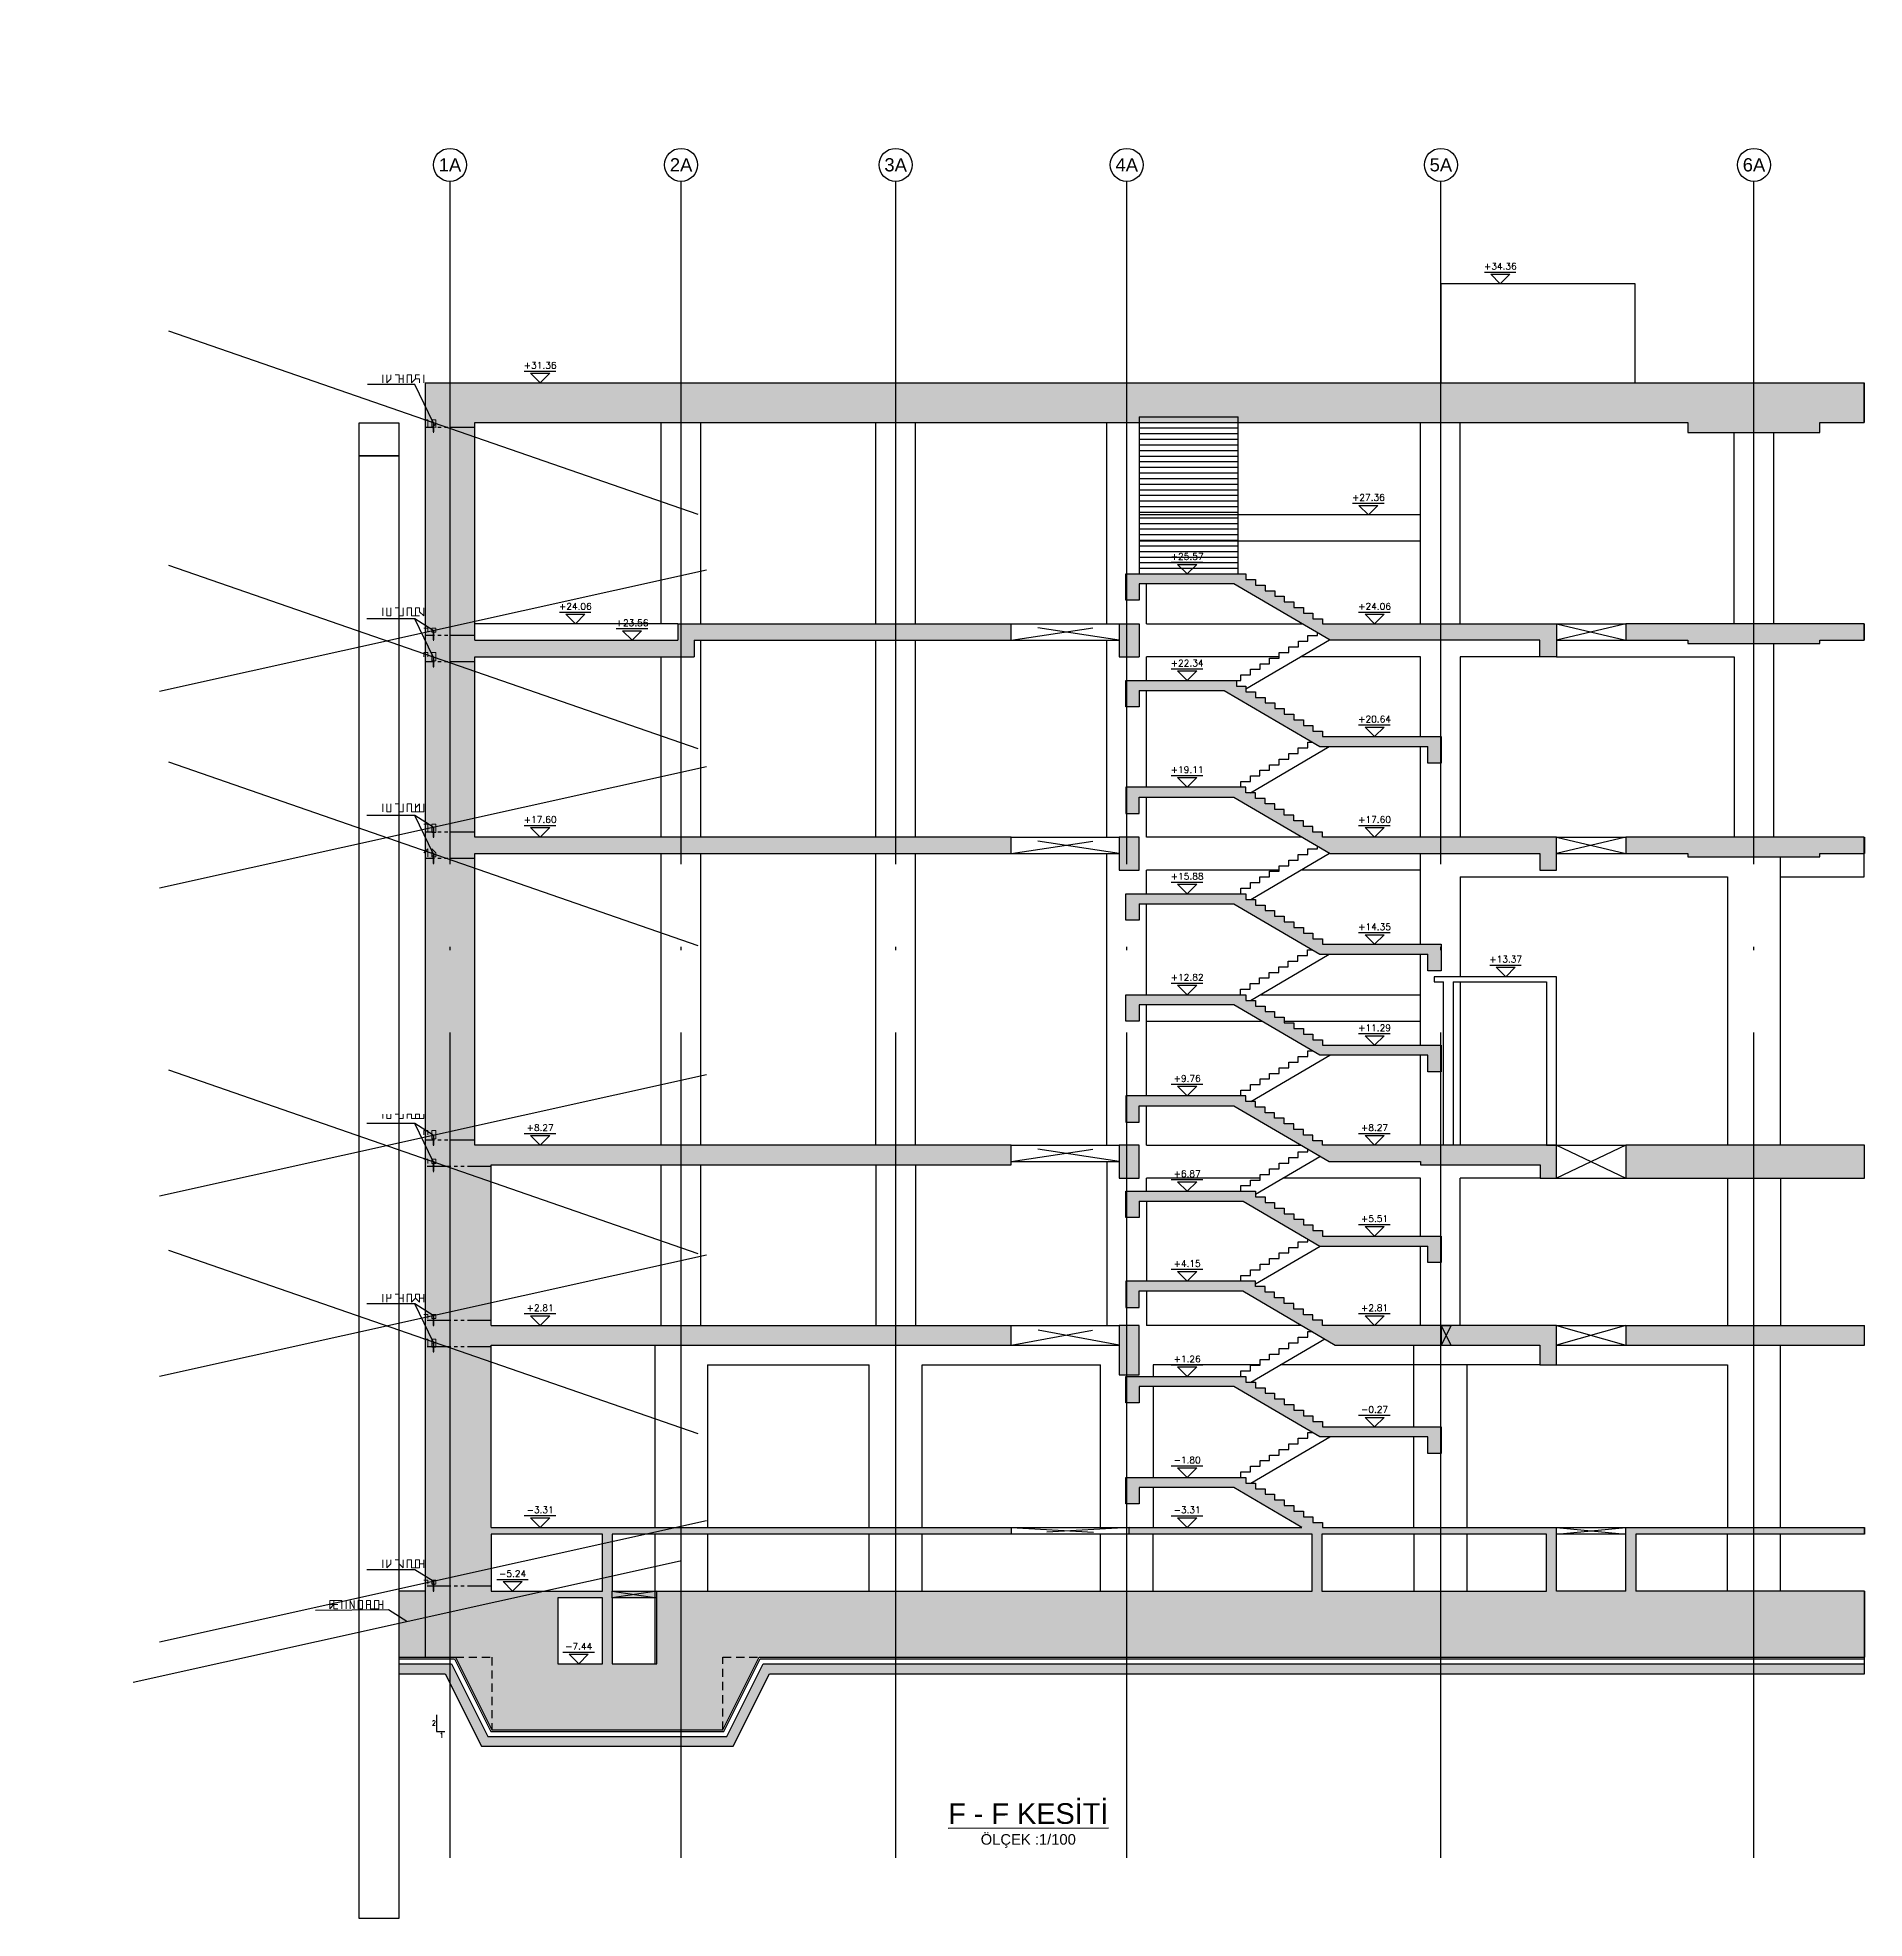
# Model space of a CAD drawing. Header units: millimetres. Extents: x 400382 to 401500, y 4543975 to 4544133.
# Drawn here: x 401131.7 to 401187, y 4544007.9 to 4544064.9 of the extents above; entities that cross this region are included whole.
import ezdxf
from ezdxf.enums import TextEntityAlignment as Align

# ---------------------------------------------------------------- set-up
doc = ezdxf.new("R2010")
doc.units = ezdxf.units.MM
for name, pattern in [('ACAD_ISO05W100', [33, 24, -3, 0, -3, 0, -3]), ('AKS', [3, 2.5, -0.25, 0, -0.25]), ('CIZGI', [0.4, 0.25, -0.15]), ('CONTINU', [0]), ('HIDDEN', [0.375, 0.25, -0.125])]:
    doc.linetypes.add(name, pattern=pattern)
for name, color, linetype in [('aks prota', 2, 'AKS'), ('caks prota', 4, 'Continuous'), ('görünüş prota', 4, 'Continuous'), ('inşaat derzi prota', 11, 'Continuous'), ('kesik prota', 2, 'CIZGI'), ('kesit prota', 1, 'Continuous'), ('kesit tarama prota', 252, 'Continuous'), ('kot prota', 4, 'Continuous'), ('merdiven prota', 2, 'Continuous'), ('not çizgisi prota', 4, 'Continuous'), ('PRT-CST-rc_level', 6, 'Continuous'), ('PRT-CST-rc_levermark', 4, 'Continuous'), ('st_s_not yazısı', 6, 'Continuous'), ('st_s_su tutucu', 2, 'Continuous'), ('st_s_ölçü', 4, 'Continuous'), ('t35 prota', 3, 'Continuous'), ('taks prota', 7, 'Continuous'), ('tplan prota', 7, 'Continuous'), ('ölçü prota', 4, 'Continuous')]:
    doc.layers.add(name, color=color, linetype=linetype)
doc.layers.add('PRT-KD-kazik', color=172, linetype='Continuous', lineweight=25)
doc.styles.add('Arial', font='Arial.ttf')
doc.styles.add('NOT', font='romanstw.shx')
doc.styles.add('OLCU', font='romanstw.shx')
doc.styles.add('TAKS', font='Arial Unicode.ttf')
doc.dimstyles.new('1-50', dxfattribs={"dimtxt": 10, "dimasz": 4, "dimexe": 4, "dimexo": 8, "dimgap": 4, "dimtad": 1, "dimdec": 1, "dimrnd": 0.05, "dimzin": 9, "dimdsep": 46, "dimtxsty": 'OLCU', "dimblk1": 'OBLIQUE', "dimblk2": 'OBLIQUE', "dimsah": 1, "dimcen": 2, "dimdle": 4, "dimclrd": 4, "dimclre": 4, "dimclrt": 3, "dimadec": 1, "dimazin": 0, "dimtfac": 1, "dimtdec": 1, "dimtix": 1, "dimtmove": 2, "dimatfit": 3, "dimldrblk": 'OBLIQUE', "dimfxl": 1, "dimtvp": 1, "dimtolj": 1, "dimtzin": 1, "dimarcsym": 0})

msp = doc.modelspace()

# ---------------------------------------------------------------- texts
at = {"layer": 'st_s_not yazısı', "ltscale": 0.05, "style": 'NOT', "width": 0.8}
for s, p in [('2', (401143.628, 4544013.785)), ('1', (401143.862, 4544013.407))]:
    msp.add_text(s, height=0.15, rotation=0, dxfattribs=at).set_placement(p)
at = {"layer": 't35 prota', "style": 'Arial'}
msp.add_text('ÖLÇEK :1/100', height=0.32, rotation=0.0118, dxfattribs=at).set_placement((401161.689, 4544010.317), align=Align.MIDDLE)
at = {"layer": 'taks prota', "style": 'TAKS'}
for s, p in [('1A', (401144.172, 4544061.053)), ('2A', (401151.172, 4544061.053)), ('3A', (401157.672, 4544061.053)), ('4A', (401164.672, 4544061.053)), ('5A', (401174.188, 4544061.053)), ('6A', (401183.672, 4544061.053))]:
    msp.add_text(s, height=0.4, rotation=359.5052, dxfattribs=at).set_placement(p, align=Align.MIDDLE_CENTER)
at = {"layer": 'tplan prota', "style": 'Arial'}
msp.add_text('%%UF - F KESİTİ', height=0.625, rotation=0.0118, dxfattribs=at).set_placement((401161.689, 4544011.192), align=Align.MIDDLE)

# ---------------------------------------------------------------- blocks, each defined once
blk = doc.blocks.new('KOTK5')
at = {"layer": 'PRT-CST-rc_levermark'}
blk.add_line((217, 160), (-213, 160), dxfattribs=at)
blk.add_lwpolyline([(130, 130), (-130, 130), (0, 0)], close=True, dxfattribs=at)
at = {"layer": 'PRT-CST-rc_level', "style": 'OLCU'}
blk.add_attdef('000.00', text='', height=90, dxfattribs=at).set_placement((0, 193), align=Align.CENTER)
blk = doc.blocks.new('_Oblique')
at = {"layer": 'st_s_ölçü', "lineweight": -2}
blk.add_line((-0.5, -0.5), (0.5, 0.5), dxfattribs=at)
blk = doc.blocks.new('D')
at = {"layer": 'st_s_su tutucu', "linetype": 'CONTINU', "ltscale": 0.2}
for p, q in [((-39988, 52508), (-39993, 52508)), ((-39993, 52508), (-39993, 52507)), ((-39993, 52507), (-39991, 52506)), ((-39993, 52449), (-39991, 52450)), ((-39993, 52448), (-39993, 52449)), ((-39988, 52448), (-39993, 52448)), ((-39991, 52499), (-39992, 52499)), ((-39992, 52499), (-39992, 52498)), ((-39992, 52498), (-39991, 52498)), ((-39991, 52489), (-39992, 52489)), ((-39992, 52489), (-39992, 52488)), ((-39992, 52488), (-39991, 52488)), ((-39991, 52479), (-39992, 52479)), ((-39992, 52479), (-39992, 52478)), ((-39992, 52478), (-39991, 52478)), ((-39992, 52468), (-39992, 52469)), ((-39992, 52469), (-39991, 52469)), ((-39991, 52468), (-39992, 52468)), ((-39992, 52458), (-39992, 52459)), ((-39992, 52459), (-39991, 52459)), ((-39991, 52458), (-39992, 52458)), ((-39991, 52506), (-39991, 52499)), ((-39991, 52498), (-39991, 52489)), ((-39991, 52488), (-39991, 52479)), ((-39991, 52469), (-39991, 52478)), ((-39991, 52459), (-39991, 52468)), ((-39991, 52450), (-39991, 52458)), ((-39990, 52506), (-39988, 52507)), ((-39990, 52499), (-39990, 52506)), ((-39989, 52499), (-39990, 52499)), ((-39990, 52489), (-39990, 52498)), ((-39990, 52498), (-39989, 52498)), ((-39989, 52489), (-39990, 52489)), ((-39990, 52479), (-39990, 52488)), ((-39990, 52488), (-39989, 52488)), ((-39989, 52479), (-39990, 52479)), ((-39990, 52478), (-39989, 52478)), ((-39990, 52478), (-39990, 52469)), ((-39990, 52469), (-39989, 52469)), ((-39989, 52468), (-39990, 52468)), ((-39990, 52468), (-39990, 52459)), ((-39990, 52459), (-39989, 52459)), ((-39989, 52458), (-39990, 52458)), ((-39990, 52458), (-39990, 52450)), ((-39990, 52450), (-39988, 52449)), ((-39989, 52498), (-39989, 52499)), ((-39989, 52488), (-39989, 52489)), ((-39989, 52478), (-39989, 52479)), ((-39989, 52469), (-39989, 52468)), ((-39989, 52459), (-39989, 52458)), ((-39988, 52507), (-39988, 52508)), ((-39988, 52449), (-39988, 52448))]:
    blk.add_line(p, q, dxfattribs=at)

# ---------------------------------------------------------------- hatches: boundary and pattern name
at = {"layer": 'kesit tarama prota'}
h = msp.add_hatch(color=256, dxfattribs=at)
h.dxf.hatch_style = 1
h.paths.add_polyline_path([(401187.016, 4544017.851), (401180.088, 4544017.851), (401180.088, 4544019.581), (401187.016, 4544019.581), (401187.016, 4544019.781), (401179.788, 4544019.781), (401179.788, 4544017.851), (401177.688, 4544017.851), (401177.688, 4544019.781), (401170.602, 4544019.781), (401170.602, 4544019.934), (401170.312, 4544019.934), (401170.312, 4544020.104), (401170.022, 4544020.104), (401170.022, 4544020.274), (401169.732, 4544020.274), (401169.732, 4544020.444), (401169.442, 4544020.444), (401169.442, 4544020.614), (401169.152, 4544020.614), (401169.152, 4544020.784), (401168.862, 4544020.784), (401168.862, 4544020.954), (401168.572, 4544020.954), (401168.572, 4544021.124), (401168.282, 4544021.124), (401168.282, 4544021.294), (401164.647, 4544021.294), (401164.647, 4544020.495), (401165.047, 4544020.495), (401165.047, 4544020.994), (401167.911, 4544020.994), (401169.98, 4544019.781), (401164.747, 4544019.781), (401164.747, 4544019.581), (401170.286, 4544019.581), (401170.286, 4544017.851), (401149.088, 4544017.851), (401149.088, 4544019.581), (401161.172, 4544019.581), (401161.172, 4544019.781), (401145.422, 4544019.781), (401145.422, 4544025.301), (401161.172, 4544025.301), (401161.172, 4544025.901), (401145.422, 4544025.901), (401145.422, 4544030.761), (401161.172, 4544030.761), (401161.172, 4544031.361), (401144.922, 4544031.361), (401144.922, 4544040.191), (401161.172, 4544040.191), (401161.172, 4544040.691), (401144.922, 4544040.691), (401144.922, 4544046.151), (401151.572, 4544046.151), (401151.572, 4544046.651), (401161.172, 4544046.651), (401161.172, 4544047.151), (401151.072, 4544047.151), (401151.072, 4544046.651), (401144.922, 4544046.651), (401144.922, 4544053.251), (401181.671, 4544053.251), (401181.671, 4544052.951), (401185.671, 4544052.951), (401185.671, 4544053.251), (401187.01, 4544053.251), (401187.01, 4544054.451), (401143.422, 4544054.451), (401143.422, 4544015.851), (401144.338, 4544015.851), (401145.438, 4544013.651), (401152.438, 4544013.651), (401153.538, 4544015.851), (401187.016, 4544015.851)])
h.paths.add_polyline_path([(401170.586, 4544017.851), (401170.586, 4544019.581), (401177.388, 4544019.581), (401177.388, 4544017.851)], flags=16)
h.paths.add_polyline_path([(401150.438, 4544015.651), (401149.088, 4544015.651), (401149.088, 4544017.651), (401150.438, 4544017.651)], flags=16)
h.paths.add_polyline_path([(401148.788, 4544015.651), (401147.438, 4544015.651), (401147.438, 4544017.651), (401148.788, 4544017.651)], flags=16)
h.paths.add_polyline_path([(401148.788, 4544017.851), (401145.422, 4544017.851), (401145.422, 4544019.581), (401148.788, 4544019.581)], flags=16)
h = msp.add_hatch(color=256, dxfattribs=at)
h.dxf.hatch_style = 1
h.paths.add_polyline_path([(401177.688, 4544047.151), (401170.603, 4544047.151), (401170.603, 4544047.304), (401170.313, 4544047.304), (401170.313, 4544047.474), (401170.023, 4544047.474), (401170.023, 4544047.644), (401169.733, 4544047.644), (401169.733, 4544047.814), (401169.443, 4544047.814), (401169.443, 4544047.984), (401169.153, 4544047.984), (401169.153, 4544048.154), (401168.863, 4544048.154), (401168.863, 4544048.324), (401168.573, 4544048.324), (401168.573, 4544048.494), (401168.283, 4544048.494), (401168.283, 4544048.664), (401164.647, 4544048.664), (401164.647, 4544047.865), (401165.047, 4544047.865), (401165.047, 4544048.364), (401167.912, 4544048.364), (401170.834, 4544046.651), (401177.188, 4544046.651), (401177.188, 4544046.151), (401177.688, 4544046.151)])
h = msp.add_hatch(color=256, dxfattribs=at)
h.dxf.hatch_style = 1
h.paths.add_polyline_path([(401165.047, 4544047.151), (401164.447, 4544047.151), (401164.447, 4544046.151), (401165.047, 4544046.151)])
h = msp.add_hatch(color=256, dxfattribs=at)
h.dxf.hatch_style = 1
h.paths.add_polyline_path([(401187.01, 4544047.151), (401179.788, 4544047.151), (401179.788, 4544046.651), (401181.671, 4544046.651), (401181.671, 4544046.551), (401185.671, 4544046.551), (401185.671, 4544046.651), (401187.01, 4544046.651)])
h = msp.add_hatch(color=256, dxfattribs=at)
h.dxf.hatch_style = 1
h.paths.add_polyline_path([(401174.197, 4544043.734), (401170.603, 4544043.734), (401170.603, 4544043.904), (401170.313, 4544043.904), (401170.313, 4544044.074), (401170.023, 4544044.074), (401170.023, 4544044.244), (401169.733, 4544044.244), (401169.733, 4544044.414), (401169.443, 4544044.414), (401169.443, 4544044.584), (401169.153, 4544044.584), (401169.153, 4544044.754), (401168.863, 4544044.754), (401168.863, 4544044.924), (401168.573, 4544044.924), (401168.573, 4544045.094), (401168.283, 4544045.094), (401168.283, 4544045.264), (401167.993, 4544045.264), (401167.993, 4544045.434), (401164.647, 4544045.434), (401164.647, 4544044.635), (401165.047, 4544044.635), (401165.047, 4544045.134), (401167.622, 4544045.134), (401170.522, 4544043.434), (401173.797, 4544043.434), (401173.797, 4544042.935), (401174.197, 4544042.935)])
h = msp.add_hatch(color=256, dxfattribs=at)
h.dxf.hatch_style = 1
h.paths.add_polyline_path([(401177.688, 4544040.691), (401170.603, 4544040.691), (401170.603, 4544040.844), (401170.313, 4544040.844), (401170.313, 4544041.014), (401170.023, 4544041.014), (401170.023, 4544041.184), (401169.733, 4544041.184), (401169.733, 4544041.354), (401169.443, 4544041.354), (401169.443, 4544041.524), (401169.153, 4544041.524), (401169.153, 4544041.694), (401168.863, 4544041.694), (401168.863, 4544041.864), (401168.573, 4544041.864), (401168.573, 4544042.034), (401168.283, 4544042.034), (401168.283, 4544042.204), (401167.742, 4544042.204), (401164.647, 4544042.204), (401164.647, 4544041.405), (401165.047, 4544041.405), (401165.047, 4544041.904), (401167.912, 4544041.904), (401170.834, 4544040.191), (401177.188, 4544040.191), (401177.188, 4544039.691), (401177.688, 4544039.691)])
h = msp.add_hatch(color=256, dxfattribs=at)
h.dxf.hatch_style = 1
h.paths.add_polyline_path([(401165.047, 4544040.691), (401164.447, 4544040.691), (401164.447, 4544039.691), (401165.047, 4544039.691)])
h = msp.add_hatch(color=256, dxfattribs=at)
h.dxf.hatch_style = 1
h.paths.add_polyline_path([(401187.016, 4544040.691), (401179.788, 4544040.691), (401179.788, 4544040.191), (401181.671, 4544040.191), (401181.671, 4544040.091), (401185.671, 4544040.091), (401185.671, 4544040.191), (401187.016, 4544040.191)])
h = msp.add_hatch(color=256, dxfattribs=at)
h.dxf.hatch_style = 1
h.paths.add_polyline_path([(401174.197, 4544037.444), (401170.602, 4544037.444), (401170.602, 4544037.614), (401170.312, 4544037.614), (401170.312, 4544037.784), (401170.022, 4544037.784), (401170.022, 4544037.954), (401169.732, 4544037.954), (401169.732, 4544038.124), (401169.442, 4544038.124), (401169.442, 4544038.294), (401169.152, 4544038.294), (401169.152, 4544038.464), (401168.862, 4544038.464), (401168.862, 4544038.634), (401168.572, 4544038.634), (401168.572, 4544038.804), (401168.282, 4544038.804), (401168.282, 4544038.974), (401164.647, 4544038.974), (401164.647, 4544038.175), (401165.047, 4544038.175), (401165.047, 4544038.674), (401167.911, 4544038.674), (401170.521, 4544037.144), (401173.797, 4544037.144), (401173.797, 4544036.645), (401174.197, 4544036.645)])
h = msp.add_hatch(color=256, dxfattribs=at)
h.dxf.hatch_style = 1
h.paths.add_polyline_path([(401174.197, 4544034.384), (401170.602, 4544034.384), (401170.602, 4544034.554), (401170.312, 4544034.554), (401170.312, 4544034.724), (401170.022, 4544034.724), (401170.022, 4544034.894), (401169.732, 4544034.894), (401169.732, 4544035.064), (401169.442, 4544035.064), (401169.442, 4544035.234), (401169.152, 4544035.234), (401169.152, 4544035.404), (401168.862, 4544035.404), (401168.862, 4544035.574), (401168.572, 4544035.574), (401168.572, 4544035.744), (401168.282, 4544035.744), (401168.282, 4544035.914), (401164.647, 4544035.914), (401164.647, 4544035.115), (401165.047, 4544035.115), (401165.047, 4544035.614), (401167.911, 4544035.614), (401170.521, 4544034.084), (401173.797, 4544034.084), (401173.797, 4544033.585), (401174.197, 4544033.585)])
h = msp.add_hatch(color=256, dxfattribs=at)
h.dxf.hatch_style = 1
h.paths.add_polyline_path([(401177.688, 4544031.361), (401170.602, 4544031.361), (401170.602, 4544031.494), (401170.312, 4544031.494), (401170.312, 4544031.664), (401170.022, 4544031.664), (401170.022, 4544031.834), (401169.732, 4544031.834), (401169.732, 4544032.004), (401169.442, 4544032.004), (401169.442, 4544032.174), (401169.152, 4544032.174), (401169.152, 4544032.344), (401168.862, 4544032.344), (401168.862, 4544032.514), (401168.572, 4544032.514), (401168.572, 4544032.684), (401168.282, 4544032.684), (401168.282, 4544032.854), (401164.647, 4544032.854), (401164.647, 4544032.055), (401165.047, 4544032.055), (401165.047, 4544032.554), (401167.911, 4544032.554), (401170.799, 4544030.861), (401173.572, 4544030.861), (401173.572, 4544030.761), (401177.192, 4544030.761), (401177.192, 4544030.361), (401177.688, 4544030.361)])
h = msp.add_hatch(color=256, dxfattribs=at)
h.dxf.hatch_style = 1
h.paths.add_polyline_path([(401164.447, 4544031.361), (401164.447, 4544030.361), (401165.047, 4544030.361), (401165.047, 4544031.361)])
h = msp.add_hatch(color=256, dxfattribs=at)
h.dxf.hatch_style = 1
h.paths.add_polyline_path([(401187.016, 4544031.361), (401179.788, 4544031.361), (401179.788, 4544030.361), (401182.872, 4544030.361), (401182.872, 4544030.361), (401183.775, 4544030.361), (401187.016, 4544030.361)])
h = msp.add_hatch(color=256, dxfattribs=at)
h.dxf.hatch_style = 1
h.paths.add_polyline_path([(401174.197, 4544028.604), (401170.602, 4544028.604), (401170.602, 4544028.774), (401170.312, 4544028.774), (401170.312, 4544028.944), (401170.022, 4544028.944), (401170.022, 4544029.114), (401169.732, 4544029.114), (401169.732, 4544029.284), (401169.442, 4544029.284), (401169.442, 4544029.454), (401169.152, 4544029.454), (401169.152, 4544029.624), (401168.862, 4544029.624), (401168.862, 4544029.794), (401168.572, 4544029.794), (401168.572, 4544029.964), (401164.647, 4544029.964), (401164.647, 4544029.165), (401165.047, 4544029.165), (401165.047, 4544029.664), (401168.201, 4544029.664), (401170.521, 4544028.304), (401173.797, 4544028.304), (401173.797, 4544027.805), (401174.197, 4544027.805)])
h = msp.add_hatch(color=256, dxfattribs=at)
h.dxf.hatch_style = 1
h.paths.add_polyline_path([(401177.688, 4544025.901), (401170.602, 4544025.901), (401170.602, 4544026.054), (401170.312, 4544026.054), (401170.312, 4544026.224), (401170.022, 4544026.224), (401170.022, 4544026.394), (401169.732, 4544026.394), (401169.732, 4544026.564), (401169.442, 4544026.564), (401169.442, 4544026.734), (401169.152, 4544026.734), (401169.152, 4544026.904), (401168.862, 4544026.904), (401168.862, 4544027.074), (401168.572, 4544027.074), (401168.572, 4544027.244), (401164.647, 4544027.244), (401164.647, 4544026.445), (401165.047, 4544026.445), (401165.047, 4544026.944), (401168.185, 4544026.944), (401170.987, 4544025.301), (401177.188, 4544025.301), (401177.188, 4544024.701), (401177.688, 4544024.701)])
h = msp.add_hatch(color=256, dxfattribs=at)
h.dxf.hatch_style = 1
h.paths.add_polyline_path([(401165.047, 4544025.901), (401164.447, 4544025.901), (401164.447, 4544024.401), (401165.047, 4544024.401)])
h = msp.add_hatch(color=256, dxfattribs=at)
h.dxf.hatch_style = 1
h.paths.add_polyline_path([(401187.016, 4544025.901), (401179.788, 4544025.901), (401179.788, 4544025.301), (401187.016, 4544025.301)])
h = msp.add_hatch(color=256, dxfattribs=at)
h.dxf.hatch_style = 1
h.paths.add_polyline_path([(401174.197, 4544022.824), (401170.602, 4544022.824), (401170.602, 4544022.994), (401170.312, 4544022.994), (401170.312, 4544023.164), (401170.022, 4544023.164), (401170.022, 4544023.334), (401169.732, 4544023.334), (401169.732, 4544023.504), (401169.442, 4544023.504), (401169.442, 4544023.674), (401169.152, 4544023.674), (401169.152, 4544023.844), (401168.862, 4544023.844), (401168.862, 4544024.014), (401168.572, 4544024.014), (401168.572, 4544024.184), (401168.282, 4544024.184), (401168.282, 4544024.354), (401164.647, 4544024.354), (401164.647, 4544023.555), (401165.047, 4544023.555), (401165.047, 4544024.054), (401167.911, 4544024.054), (401170.521, 4544022.524), (401173.797, 4544022.524), (401173.797, 4544022.025), (401174.197, 4544022.025)])
h = msp.add_hatch(color=256, dxfattribs=at)
h.dxf.hatch_style = 1
h.paths.add_polyline_path([(401143.422, 4544017.851), (401142.622, 4544017.851), (401142.622, 4544015.851), (401143.422, 4544015.851)])
h = msp.add_hatch(dxfattribs=at)
h.set_pattern_fill('AR-CONC', color=253, scale=0.001)
h.set_pattern_definition([(50.000014, (401120.52219, 4543709.65936), (0.18218467, -0.01593904), [0.01905, -0.20955]), (355.000014, (401120.52219, 4543709.65936), (-0.03524347, 0.19105684), [0.01524, -0.16764058]), (100.45146, (401120.53737, 4543709.65803), (0.1469412, 0.17511779), [0.01619001, -0.17809024]), (46.18421, (401120.52219, 4543709.71016), (0.27107905, -0.04204226), [0.028575, -0.314325]), (96.63557, (401120.54478, 4543709.70665), (0.23740407, 0.24742618), [0.02428502, -0.2671356]), (351.18417, (401120.52219, 4543709.71016), (0.23740407, 0.24742618), [0.02285997, -0.25145973]), (21.000014, (401120.54759, 4543709.69746), (0.151614416, -0.10226516), [0.01905, -0.20955]), (326.000014, (401120.54759, 4543709.69746), (0.06180198, 0.18418798), [0.01524, -0.16764]), (71.45146, (401120.56022, 4543709.68893), (0.2134164, 0.08192282), [0.01619001, -0.17808994]), (37.500014, (401120.522186, 4543709.659357), (0.003088583, 0.08455504), [0, -0.165608, 0, -0.17018, 0, -0.168275]), (7.500014, (401120.52219, 4543709.65936), (0.066819638, 0.10018059), [0, -0.097028, 0, -0.161798, 0, -0.064135]), (327.500014, (401120.465544, 4543709.659357), (0.135590597, -0.005728711), [0, -0.0635, 0, -0.19812, 0, -0.26289]), (317.500014, (401120.44014, 4543709.65936), (0.148129175, 0.025426527), [0, -0.08255, 0, -0.131572, 0, -0.18669])])
h.paths.add_polyline_path([(401153.662, 4544015.651), (401152.562, 4544013.451), (401145.314, 4544013.451), (401144.214, 4544015.651), (401142.622, 4544015.651), (401142.622, 4544015.351), (401144.029, 4544015.351), (401145.129, 4544013.151), (401152.747, 4544013.151), (401153.847, 4544015.351), (401187.016, 4544015.351), (401187.016, 4544015.651)])

# ---------------------------------------------------------------- linework, layer by layer
at = {"layer": 'aks prota', "ltscale": 10}
for p, q in [((401144.172, 4544009.771), (401144.172, 4544060.553)), ((401151.172, 4544009.771), (401151.172, 4544060.553)), ((401157.672, 4544009.771), (401157.672, 4544060.553)), ((401164.672, 4544009.771), (401164.672, 4544060.553)), ((401174.188, 4544009.771), (401174.188, 4544060.553)), ((401183.672, 4544009.771), (401183.672, 4544060.553))]:
    msp.add_line(p, q, dxfattribs=at)
at = {"layer": 'caks prota', "ltscale": 0.05}
for centre in [(401144.172, 4544061.053), (401151.172, 4544061.053), (401157.672, 4544061.053), (401164.672, 4544061.053), (401174.188, 4544061.053), (401183.672, 4544061.053)]:
    msp.add_circle(centre, 0.5, dxfattribs=at)
at = {"layer": 'görünüş prota', "color": 4}
for p, q in [((401150.572, 4544047.151), (401150.572, 4544053.251)), ((401151.772, 4544047.151), (401151.772, 4544053.251)), ((401157.072, 4544047.151), (401157.072, 4544053.251)), ((401158.272, 4544047.151), (401158.272, 4544053.251)), ((401164.072, 4544047.151), (401164.072, 4544053.251)), ((401173.572, 4544047.151), (401173.572, 4544053.251)), ((401174.772, 4544047.151), (401174.772, 4544053.251)), ((401183.072, 4544047.151), (401183.072, 4544052.951)), ((401184.272, 4544047.151), (401184.272, 4544052.951)), ((401165.272, 4544047.151), (401165.272, 4544048.364)), ((401161.172, 4544047.151), (401164.447, 4544047.151)), ((401151.772, 4544040.691), (401151.772, 4544046.651)), ((401157.072, 4544040.691), (401157.072, 4544046.651)), ((401158.272, 4544040.691), (401158.272, 4544046.651)), ((401161.172, 4544046.651), (401164.447, 4544046.651)), ((401164.072, 4544040.691), (401164.072, 4544046.651)), ((401184.272, 4544040.691), (401184.272, 4544046.551)), ((401150.572, 4544040.691), (401150.572, 4544046.151)), ((401165.272, 4544045.455), (401165.272, 4544046.151)), ((401165.272, 4544042.225), (401165.272, 4544045.134)), ((401173.572, 4544040.691), (401173.572, 4544043.434)), ((401165.272, 4544040.691), (401165.272, 4544041.904)), ((401161.172, 4544040.691), (401164.447, 4544040.691)), ((401150.572, 4544031.361), (401150.572, 4544040.191)), ((401151.772, 4544031.361), (401151.772, 4544040.191)), ((401157.072, 4544031.361), (401157.072, 4544040.191)), ((401158.272, 4544031.361), (401158.272, 4544040.191)), ((401161.172, 4544040.191), (401164.447, 4544040.191)), ((401164.072, 4544031.361), (401164.072, 4544040.191)), ((401173.572, 4544037.465), (401173.572, 4544040.191)), ((401184.472, 4544031.361), (401184.472, 4544040.091)), ((401165.272, 4544038.995), (401165.272, 4544039.691)), ((401165.272, 4544035.935), (401165.272, 4544038.674)), ((401173.572, 4544034.405), (401173.572, 4544037.144)), ((401173.988, 4544036.461), (401173.988, 4544036.311)), ((401173.988, 4544036.311), (401174.264, 4544036.311)), ((401174.564, 4544036.311), (401177.388, 4544036.311)), ((401165.272, 4544032.875), (401165.272, 4544035.614)), ((401173.572, 4544031.361), (401173.572, 4544034.084)), ((401165.272, 4544031.361), (401165.272, 4544032.554)), ((401161.172, 4544031.361), (401164.447, 4544031.361)), ((401150.572, 4544025.901), (401150.572, 4544030.761)), ((401151.772, 4544025.901), (401151.772, 4544030.761)), ((401157.072, 4544030.761), (401157.072, 4544025.901)), ((401158.272, 4544030.761), (401158.272, 4544025.901)), ((401161.172, 4544030.861), (401164.447, 4544030.861)), ((401164.072, 4544030.861), (401164.072, 4544025.901)), ((401165.272, 4544029.985), (401165.272, 4544030.361)), ((401173.572, 4544028.625), (401173.572, 4544030.361)), ((401174.772, 4544025.901), (401174.772, 4544030.361)), ((401182.872, 4544030.361), (401182.872, 4544025.901)), ((401184.472, 4544030.361), (401184.472, 4544025.901)), ((401165.272, 4544029.664), (401165.272, 4544027.244)), ((401173.572, 4544025.901), (401173.572, 4544028.304)), ((401165.272, 4544026.944), (401165.272, 4544025.901)), ((401161.172, 4544025.901), (401164.447, 4544025.901)), ((401150.372, 4544025.301), (401150.372, 4544019.781)), ((401161.172, 4544025.301), (401164.447, 4544025.301)), ((401173.372, 4544022.845), (401173.372, 4544025.301)), ((401184.472, 4544019.781), (401184.472, 4544025.301)), ((401151.972, 4544024.701), (401151.972, 4544019.781)), ((401156.872, 4544019.781), (401156.872, 4544024.701)), ((401158.472, 4544019.781), (401158.472, 4544024.701)), ((401163.872, 4544019.781), (401163.872, 4544024.701)), ((401173.372, 4544019.781), (401173.372, 4544022.524)), ((401150.372, 4544019.581), (401150.372, 4544015.651)), ((401151.972, 4544019.581), (401151.972, 4544017.851)), ((401156.872, 4544017.851), (401156.872, 4544019.581)), ((401158.472, 4544017.851), (401158.472, 4544019.581)), ((401163.872, 4544017.851), (401163.872, 4544019.581)), ((401165.472, 4544017.851), (401165.472, 4544019.581)), ((401173.372, 4544019.581), (401173.372, 4544017.851)), ((401174.972, 4544019.581), (401174.972, 4544017.851)), ((401182.872, 4544017.851), (401182.872, 4544019.581)), ((401184.472, 4544017.851), (401184.472, 4544019.581))]:
    msp.add_line(p, q, dxfattribs=at)
for points in [[(401180.068, 4544054.451), (401180.068, 4544057.451), (401174.188, 4544057.451), (401174.188, 4544054.451)], [(401165.047, 4544053.424), (401165.047, 4544048.664)], [(401165.047, 4544053.424), (401168.047, 4544053.424)], [(401165.047, 4544053.254), (401168.047, 4544053.254)], [(401168.047, 4544048.664), (401168.047, 4544053.424)], [(401165.047, 4544053.084), (401168.047, 4544053.084)], [(401165.047, 4544052.914), (401168.047, 4544052.914)], [(401165.047, 4544052.744), (401168.047, 4544052.744)], [(401165.047, 4544052.574), (401168.047, 4544052.574)], [(401165.047, 4544052.404), (401168.047, 4544052.404)], [(401165.047, 4544052.234), (401168.047, 4544052.234)], [(401165.047, 4544052.064), (401168.047, 4544052.064)], [(401165.047, 4544051.894), (401168.047, 4544051.894)], [(401165.047, 4544051.724), (401168.047, 4544051.724)], [(401165.047, 4544051.554), (401168.047, 4544051.554)], [(401165.047, 4544051.384), (401168.047, 4544051.384)], [(401165.047, 4544051.214), (401168.047, 4544051.214)], [(401165.047, 4544051.044), (401168.047, 4544051.044)], [(401165.047, 4544050.874), (401168.047, 4544050.874)], [(401165.047, 4544050.704), (401168.047, 4544050.704)], [(401165.047, 4544050.534), (401168.047, 4544050.534)], [(401165.047, 4544050.364), (401168.047, 4544050.364)], [(401165.047, 4544050.194), (401168.047, 4544050.194)], [(401165.047, 4544050.024), (401168.047, 4544050.024)], [(401165.047, 4544049.854), (401168.047, 4544049.854)], [(401165.047, 4544049.684), (401168.047, 4544049.684)], [(401165.047, 4544049.514), (401168.047, 4544049.514)], [(401165.047, 4544049.344), (401168.047, 4544049.344)], [(401165.047, 4544049.174), (401168.047, 4544049.174)], [(401165.047, 4544049.004), (401168.047, 4544049.004)], [(401165.047, 4544048.834), (401168.047, 4544048.834)], [(401151.072, 4544047.151), (401144.922, 4544047.151)], [(401167.988, 4544045.434), (401168.13, 4544045.434), (401168.13, 4544045.604), (401168.42, 4544045.604), (401168.42, 4544045.774), (401168.71, 4544045.774), (401168.71, 4544045.944), (401169, 4544045.944), (401169, 4544046.114), (401169.29, 4544046.114), (401169.29, 4544046.284), (401169.58, 4544046.284), (401169.58, 4544046.454), (401169.87, 4544046.454), (401169.87, 4544046.624), (401170.16, 4544046.624), (401170.16, 4544046.794), (401170.45, 4544046.794), (401170.45, 4544046.876)], [(401177.688, 4544047.151), (401179.788, 4544047.151)], [(401168.275, 4544045.178), (401170.811, 4544046.665)], [(401177.688, 4544046.651), (401179.788, 4544046.651)], [(401177.188, 4544046.151), (401174.772, 4544046.151), (401174.772, 4544040.691)], [(401177.688, 4544046.151), (401183.072, 4544046.151), (401183.072, 4544040.691)], [(401168.128, 4544042.204), (401168.128, 4544042.374), (401168.418, 4544042.374), (401168.418, 4544042.544), (401168.708, 4544042.544), (401168.708, 4544042.714), (401168.998, 4544042.714), (401168.998, 4544042.884), (401169.288, 4544042.884), (401169.288, 4544043.054), (401169.578, 4544043.054), (401169.578, 4544043.224), (401169.868, 4544043.224), (401169.868, 4544043.394), (401170.158, 4544043.394), (401170.158, 4544043.564), (401170.295, 4544043.564)], [(401168.42, 4544042.034), (401170.808, 4544043.434)], [(401177.688, 4544040.691), (401179.788, 4544040.691)], [(401168.128, 4544038.974), (401168.128, 4544039.144), (401168.418, 4544039.144), (401168.418, 4544039.314), (401168.708, 4544039.314), (401168.708, 4544039.484), (401168.998, 4544039.484), (401168.998, 4544039.654), (401169.288, 4544039.654), (401169.288, 4544039.824), (401169.578, 4544039.824), (401169.578, 4544039.994), (401169.868, 4544039.994), (401169.868, 4544040.164), (401170.158, 4544040.164), (401170.158, 4544040.334), (401170.448, 4544040.334), (401170.448, 4544040.414)], [(401168.431, 4544038.804), (401170.813, 4544040.2)], [(401177.688, 4544040.191), (401179.788, 4544040.191)], [(401174.772, 4544039.491), (401174.772, 4544036.461)], [(401174.772, 4544039.491), (401182.872, 4544039.491), (401182.872, 4544031.361)], [(401168.116, 4544035.914), (401168.116, 4544036.084), (401168.406, 4544036.084), (401168.406, 4544036.254), (401168.696, 4544036.254), (401168.696, 4544036.424), (401168.986, 4544036.424), (401168.986, 4544036.594), (401169.276, 4544036.594), (401169.276, 4544036.764), (401169.566, 4544036.764), (401169.566, 4544036.934), (401169.856, 4544036.934), (401169.856, 4544037.104), (401170.146, 4544037.104), (401170.146, 4544037.274), (401170.283, 4544037.274)], [(401168.42, 4544035.744), (401170.808, 4544037.144)], [(401177.388, 4544036.311), (401177.388, 4544031.361), (401177.688, 4544031.361), (401177.688, 4544036.461), (401173.988, 4544036.461)], [(401174.564, 4544036.311), (401174.564, 4544031.361), (401174.264, 4544031.361), (401174.264, 4544036.311)], [(401174.772, 4544036.311), (401174.772, 4544031.361)], [(401168.71, 4544035.914), (401173.572, 4544035.914)], [(401165.272, 4544035.114), (401168.764, 4544035.114)], [(401169.442, 4544035.114), (401173.572, 4544035.114)], [(401168.129, 4544032.854), (401168.129, 4544033.024), (401168.419, 4544033.024), (401168.419, 4544033.194), (401168.709, 4544033.194), (401168.709, 4544033.364), (401168.999, 4544033.364), (401168.999, 4544033.534), (401169.289, 4544033.534), (401169.289, 4544033.704), (401169.579, 4544033.704), (401169.579, 4544033.874), (401169.869, 4544033.874), (401169.869, 4544034.044), (401170.159, 4544034.044), (401170.159, 4544034.214), (401170.294, 4544034.214)], [(401168.433, 4544032.684), (401170.821, 4544034.084)], [(401168.129, 4544029.964), (401168.129, 4544030.134), (401168.419, 4544030.134), (401168.419, 4544030.304), (401168.709, 4544030.304), (401168.709, 4544030.474), (401168.999, 4544030.474), (401168.999, 4544030.644), (401169.289, 4544030.644), (401169.289, 4544030.814), (401169.579, 4544030.814), (401169.579, 4544030.984), (401169.869, 4544030.984), (401169.869, 4544031.154), (401170.159, 4544031.154), (401170.159, 4544031.233)], [(401168.567, 4544029.873), (401170.523, 4544031.02)], [(401177.688, 4544031.361), (401179.788, 4544031.361)], [(401177.688, 4544030.361), (401179.788, 4544030.361)], [(401168.129, 4544027.244), (401168.129, 4544027.414), (401168.419, 4544027.414), (401168.419, 4544027.584), (401168.709, 4544027.584), (401168.709, 4544027.754), (401168.999, 4544027.754), (401168.999, 4544027.924), (401169.289, 4544027.924), (401169.289, 4544028.094), (401169.579, 4544028.094), (401169.579, 4544028.264), (401169.869, 4544028.264), (401169.869, 4544028.434), (401170.159, 4544028.434), (401170.159, 4544028.513)], [(401168.575, 4544027.158), (401170.531, 4544028.304)], [(401177.688, 4544025.901), (401179.788, 4544025.901)], [(401168.129, 4544024.354), (401168.129, 4544024.524), (401168.419, 4544024.524), (401168.419, 4544024.694), (401168.709, 4544024.694), (401168.709, 4544024.864), (401168.999, 4544024.864), (401168.999, 4544025.034), (401169.289, 4544025.034), (401169.289, 4544025.204), (401169.579, 4544025.204), (401169.579, 4544025.374), (401169.869, 4544025.374), (401169.869, 4544025.544), (401170.159, 4544025.544), (401170.159, 4544025.714), (401170.294, 4544025.714)], [(401168.433, 4544024.184), (401170.668, 4544025.495)], [(401177.688, 4544025.301), (401179.788, 4544025.301)], [(401151.972, 4544024.701), (401156.872, 4544024.701)], [(401158.472, 4544024.701), (401163.872, 4544024.701)], [(401165.472, 4544024.701), (401165.472, 4544024.701), (401165.472, 4544024.354)], [(401177.188, 4544024.701), (401174.972, 4544024.701), (401174.972, 4544019.781)], [(401177.688, 4544024.701), (401182.872, 4544024.701), (401182.872, 4544019.781)], [(401165.472, 4544024.054), (401165.472, 4544021.294)], [(401168.129, 4544021.294), (401168.129, 4544021.464), (401168.419, 4544021.464), (401168.419, 4544021.634), (401168.709, 4544021.634), (401168.709, 4544021.804), (401168.999, 4544021.804), (401168.999, 4544021.974), (401169.289, 4544021.974), (401169.289, 4544022.144), (401169.579, 4544022.144), (401169.579, 4544022.314), (401169.869, 4544022.314), (401169.869, 4544022.484), (401170.159, 4544022.484), (401170.159, 4544022.654), (401170.294, 4544022.654)], [(401168.433, 4544021.124), (401170.821, 4544022.524)], [(401165.472, 4544020.994), (401165.472, 4544019.781)], [(401161.172, 4544019.781), (401164.747, 4544019.781)], [(401164.747, 4544019.581), (401161.172, 4544019.581)], [(401177.688, 4544019.781), (401179.788, 4544019.781)], [(401179.788, 4544019.581), (401177.688, 4544019.581)]]:
    msp.add_lwpolyline(points, dxfattribs=at)
at = {"layer": 'görünüş prota'}
for points in [[(401142.622, 4544015.851), (401142.622, 4544015.851), (401142.622, 4544015.351)], [(401142.622, 4544015.801), (401144.307, 4544015.801), (401145.407, 4544013.601), (401152.469, 4544013.601), (401153.569, 4544015.801), (401187.016, 4544015.801)], [(401142.622, 4544015.651), (401144.214, 4544015.651), (401145.314, 4544013.451), (401152.562, 4544013.451), (401153.662, 4544015.651), (401187.016, 4544015.651)], [(401187.016, 4544015.351), (401187.016, 4544015.651)], [(401142.622, 4544015.351), (401144.029, 4544015.351), (401145.129, 4544013.151), (401152.747, 4544013.151), (401153.847, 4544015.351), (401187.016, 4544015.351)]]:
    msp.add_lwpolyline(points, dxfattribs=at)
at = {"layer": 'inşaat derzi prota', "linetype": 'ACAD_ISO05W100', "ltscale": 0.03}
for points in [[(401144.922, 4544053.101), (401143.422, 4544053.101)], [(401144.922, 4544046.801), (401143.422, 4544046.801)], [(401144.922, 4544046.001), (401143.422, 4544046.001)], [(401144.922, 4544040.841), (401143.422, 4544040.841)], [(401144.922, 4544040.041), (401143.422, 4544040.041)], [(401144.922, 4544031.511), (401143.422, 4544031.511)], [(401145.422, 4544030.711), (401143.422, 4544030.711)], [(401145.422, 4544026.051), (401143.422, 4544026.051)], [(401145.422, 4544025.251), (401143.422, 4544025.251)], [(401145.422, 4544018.001), (401143.422, 4544018.001)]]:
    msp.add_lwpolyline(points, dxfattribs=at)
at = {"layer": 'kesik prota', "ltscale": 10}
for p, q in [((401187.01, 4544053.251), (401187.01, 4544054.451)), ((401187.01, 4544046.651), (401187.01, 4544047.151)), ((401187.01, 4544039.491), (401187.01, 4544040.691)), ((401187.016, 4544030.361), (401187.016, 4544031.361)), ((401187.016, 4544025.301), (401187.016, 4544025.901)), ((401187.016, 4544019.581), (401187.016, 4544019.781)), ((401187.016, 4544015.351), (401187.016, 4544017.851))]:
    msp.add_line(p, q, dxfattribs=at)
at = {"layer": 'kesik prota'}
for points in [[(401144.338, 4544015.851), (401145.438, 4544015.851), (401145.438, 4544013.651)], [(401152.438, 4544013.651), (401152.438, 4544015.851), (401153.538, 4544015.851)]]:
    msp.add_lwpolyline(points, dxfattribs=at)
at = {"layer": 'kesit prota', "color": 1}
for p, q in [((401143.422, 4544054.451), (401187.01, 4544054.451)), ((401144.922, 4544046.651), (401144.922, 4544053.251)), ((401151.072, 4544047.151), (401161.172, 4544047.151)), ((401151.072, 4544047.151), (401151.072, 4544046.651)), ((401161.172, 4544046.651), (401161.172, 4544047.151)), ((401164.447, 4544047.151), (401165.047, 4544047.151)), ((401164.447, 4544047.151), (401164.447, 4544046.151)), ((401165.047, 4544047.151), (401165.047, 4544046.151)), ((401144.922, 4544046.651), (401151.072, 4544046.651)), ((401151.572, 4544046.651), (401161.172, 4544046.651)), ((401151.572, 4544046.651), (401151.572, 4544046.151)), ((401144.922, 4544046.151), (401151.572, 4544046.151)), ((401164.447, 4544046.151), (401165.047, 4544046.151)), ((401145.422, 4544025.901), (401161.172, 4544025.901)), ((401161.172, 4544025.301), (401161.172, 4544025.901)), ((401179.788, 4544025.901), (401187.016, 4544025.901)), ((401179.788, 4544025.901), (401179.788, 4544025.301)), ((401145.422, 4544019.781), (401145.422, 4544025.301)), ((401145.422, 4544025.301), (401161.172, 4544025.301)), ((401179.788, 4544025.301), (401187.016, 4544025.301)), ((401177.688, 4544017.851), (401177.688, 4544019.781)), ((401179.788, 4544019.781), (401187.016, 4544019.781)), ((401179.788, 4544017.851), (401179.788, 4544019.781)), ((401179.788, 4544017.851), (401177.688, 4544017.851)), ((401187.016, 4544017.851), (401180.088, 4544017.851))]:
    msp.add_line(p, q, dxfattribs=at)
for points in [[(401143.422, 4544054.451), (401143.422, 4544015.851), (401144.338, 4544015.851), (401145.438, 4544013.651), (401152.438, 4544013.651), (401153.538, 4544015.851), (401187.016, 4544015.851)], [(401144.922, 4544053.251), (401181.671, 4544053.251), (401181.671, 4544052.951), (401185.671, 4544052.951), (401185.671, 4544053.251), (401187.01, 4544053.251)], [(401170.834, 4544046.651), (401167.912, 4544048.364), (401165.047, 4544048.364), (401165.047, 4544047.865), (401164.647, 4544047.865), (401164.647, 4544048.664), (401168.283, 4544048.664), (401168.283, 4544048.494), (401168.573, 4544048.494), (401168.573, 4544048.324), (401168.863, 4544048.324), (401168.863, 4544048.154), (401169.153, 4544048.154), (401169.153, 4544047.984), (401169.443, 4544047.984), (401169.443, 4544047.814), (401169.733, 4544047.814), (401169.733, 4544047.644), (401170.023, 4544047.644), (401170.023, 4544047.474), (401170.313, 4544047.474), (401170.313, 4544047.304), (401170.603, 4544047.304), (401170.603, 4544047.151), (401177.688, 4544047.151), (401177.688, 4544046.151), (401177.188, 4544046.151), (401177.188, 4544046.651), (401170.834, 4544046.651)], [(401187.01, 4544047.151), (401179.788, 4544047.151), (401179.788, 4544046.651), (401181.671, 4544046.651), (401181.671, 4544046.551), (401185.671, 4544046.551), (401185.671, 4544046.651), (401187.01, 4544046.651)], [(401177.688, 4544046.651), (401177.688, 4544046.651)], [(401145.422, 4544025.901), (401145.422, 4544030.761), (401161.172, 4544030.761), (401161.172, 4544031.361), (401144.922, 4544031.361), (401144.922, 4544040.191), (401161.172, 4544040.191), (401161.172, 4544040.691), (401144.922, 4544040.691), (401144.922, 4544046.151)], [(401165.047, 4544045.134), (401165.047, 4544044.635), (401164.647, 4544044.635), (401164.647, 4544045.434), (401167.993, 4544045.434), (401167.993, 4544045.264), (401168.283, 4544045.264), (401168.283, 4544045.094), (401168.573, 4544045.094), (401168.573, 4544044.924), (401168.863, 4544044.924), (401168.863, 4544044.754), (401169.153, 4544044.754), (401169.153, 4544044.584), (401169.443, 4544044.584), (401169.443, 4544044.414), (401169.733, 4544044.414), (401169.733, 4544044.244), (401170.023, 4544044.244), (401170.023, 4544044.074), (401170.313, 4544044.074), (401170.313, 4544043.904), (401170.603, 4544043.904), (401170.603, 4544043.734), (401174.197, 4544043.734), (401174.197, 4544042.935), (401173.797, 4544042.935), (401173.797, 4544043.434)], [(401167.977, 4544045.434), (401167.977, 4544045.434)], [(401165.047, 4544045.134), (401167.622, 4544045.134), (401170.522, 4544043.434), (401173.797, 4544043.434)], [(401168.267, 4544042.204), (401168.267, 4544042.204), (401164.647, 4544042.204), (401164.647, 4544041.405), (401165.047, 4544041.405), (401165.047, 4544041.904), (401167.912, 4544041.904), (401170.834, 4544040.191), (401177.188, 4544040.191), (401177.188, 4544039.691), (401177.688, 4544039.691), (401177.688, 4544040.691), (401170.603, 4544040.691), (401170.603, 4544040.844), (401170.313, 4544040.844), (401170.313, 4544041.014), (401170.023, 4544041.014), (401170.023, 4544041.184), (401169.733, 4544041.184), (401169.733, 4544041.354), (401169.443, 4544041.354), (401169.443, 4544041.524), (401169.153, 4544041.524), (401169.153, 4544041.694), (401168.863, 4544041.694), (401168.863, 4544041.864), (401168.573, 4544041.864), (401168.573, 4544042.034), (401168.283, 4544042.034), (401168.283, 4544042.204), (401167.742, 4544042.204)], [(401187.01, 4544040.691), (401179.788, 4544040.691), (401179.788, 4544040.191), (401181.671, 4544040.191), (401181.671, 4544040.091), (401185.671, 4544040.091), (401185.671, 4544040.191), (401187.01, 4544040.191)], [(401165.047, 4544038.674), (401165.047, 4544038.175), (401164.647, 4544038.175), (401164.647, 4544038.974), (401168.282, 4544038.974), (401168.282, 4544038.804), (401168.572, 4544038.804), (401168.572, 4544038.634), (401168.862, 4544038.634), (401168.862, 4544038.464), (401169.152, 4544038.464), (401169.152, 4544038.294), (401169.442, 4544038.294), (401169.442, 4544038.124), (401169.732, 4544038.124), (401169.732, 4544037.954), (401170.022, 4544037.954), (401170.022, 4544037.784), (401170.312, 4544037.784), (401170.312, 4544037.614), (401170.602, 4544037.614), (401170.602, 4544037.444), (401174.197, 4544037.444), (401174.197, 4544036.645), (401173.797, 4544036.645), (401173.797, 4544037.144)], [(401165.047, 4544038.674), (401167.911, 4544038.674), (401170.521, 4544037.144), (401173.797, 4544037.144)], [(401170.602, 4544034.384), (401174.197, 4544034.384), (401174.197, 4544033.585), (401173.797, 4544033.585), (401173.797, 4544034.084), (401170.521, 4544034.084), (401167.911, 4544035.614), (401165.047, 4544035.614), (401165.047, 4544035.115), (401164.647, 4544035.115), (401164.647, 4544035.914), (401168.282, 4544035.914), (401168.282, 4544035.744), (401168.572, 4544035.744), (401168.572, 4544035.574), (401168.862, 4544035.574), (401168.862, 4544035.404), (401169.152, 4544035.404), (401169.152, 4544035.234), (401169.442, 4544035.234), (401169.442, 4544035.064), (401169.732, 4544035.064), (401169.732, 4544034.894), (401170.022, 4544034.894), (401170.022, 4544034.724), (401170.312, 4544034.724), (401170.312, 4544034.554), (401170.602, 4544034.554), (401170.602, 4544034.384)], [(401187.016, 4544031.361), (401179.788, 4544031.361), (401179.788, 4544030.361), (401179.788, 4544030.361), (401179.788, 4544030.361), (401187.016, 4544030.361)], [(401165.047, 4544029.664), (401165.047, 4544029.165), (401164.647, 4544029.165), (401164.647, 4544029.964), (401168.572, 4544029.964), (401168.572, 4544029.794), (401168.862, 4544029.794), (401168.862, 4544029.624), (401169.152, 4544029.624), (401169.152, 4544029.454), (401169.442, 4544029.454), (401169.442, 4544029.284), (401169.732, 4544029.284), (401169.732, 4544029.114), (401170.022, 4544029.114), (401170.022, 4544028.944), (401170.312, 4544028.944), (401170.312, 4544028.774), (401170.602, 4544028.774), (401170.602, 4544028.604), (401174.197, 4544028.604), (401174.197, 4544027.805), (401173.797, 4544027.805), (401173.797, 4544028.304)], [(401165.047, 4544029.664), (401168.201, 4544029.664), (401170.521, 4544028.304), (401173.797, 4544028.304)], [(401165.047, 4544026.944), (401168.185, 4544026.944), (401170.987, 4544025.301), (401177.188, 4544025.301), (401177.188, 4544024.701), (401177.688, 4544024.701), (401177.688, 4544025.901), (401170.602, 4544025.901), (401170.602, 4544026.054), (401170.312, 4544026.054), (401170.312, 4544026.224), (401170.022, 4544026.224), (401170.022, 4544026.394), (401169.732, 4544026.394), (401169.732, 4544026.564), (401169.442, 4544026.564), (401169.442, 4544026.734), (401169.152, 4544026.734), (401169.152, 4544026.904), (401168.862, 4544026.904), (401168.862, 4544027.074), (401168.572, 4544027.074), (401168.572, 4544027.244), (401164.647, 4544027.244), (401164.647, 4544026.445), (401165.047, 4544026.445), (401165.047, 4544026.944)], [(401173.572, 4544025.901), (401173.572, 4544025.901)], [(401149.088, 4544017.851), (401170.286, 4544017.851), (401170.286, 4544019.581), (401164.747, 4544019.581), (401164.747, 4544019.781), (401169.98, 4544019.781), (401167.911, 4544020.994), (401165.047, 4544020.994), (401165.047, 4544020.495), (401164.647, 4544020.495), (401164.647, 4544021.294), (401168.282, 4544021.294), (401168.282, 4544021.124), (401168.572, 4544021.124), (401168.572, 4544020.954), (401168.862, 4544020.954), (401168.862, 4544020.784), (401169.152, 4544020.784), (401169.152, 4544020.614), (401169.442, 4544020.614), (401169.442, 4544020.444), (401169.732, 4544020.444), (401169.732, 4544020.274), (401170.022, 4544020.274), (401170.022, 4544020.104), (401170.312, 4544020.104), (401170.312, 4544019.934), (401170.602, 4544019.934), (401170.602, 4544019.781), (401177.688, 4544019.781)], [(401145.422, 4544019.781), (401161.172, 4544019.781), (401161.172, 4544019.581), (401149.088, 4544019.581), (401149.088, 4544017.851)], [(401177.388, 4544017.851), (401177.388, 4544019.581), (401170.586, 4544019.581), (401170.586, 4544017.851), (401177.388, 4544017.851)], [(401187.016, 4544019.581), (401180.088, 4544019.581), (401180.088, 4544017.851)], [(401143.422, 4544017.851), (401142.622, 4544017.851), (401142.622, 4544015.851), (401143.422, 4544015.851)], [(401150.438, 4544017.851), (401150.438, 4544017.851)], [(401147.438, 4544017.651), (401147.438, 4544015.651), (401148.788, 4544015.651), (401148.788, 4544017.651), (401147.438, 4544017.651)], [(401149.088, 4544017.651), (401149.088, 4544015.651), (401150.438, 4544015.651), (401150.438, 4544017.651), (401149.088, 4544017.651)]]:
    msp.add_lwpolyline(points, dxfattribs=at)
for points in [[(401164.447, 4544040.691), (401164.447, 4544039.691), (401165.047, 4544039.691), (401165.047, 4544040.691)], [(401164.447, 4544031.361), (401164.447, 4544030.361), (401165.047, 4544030.361), (401165.047, 4544031.361)], [(401165.047, 4544024.401), (401165.047, 4544025.901), (401164.447, 4544025.901), (401164.447, 4544024.401), (401165.047, 4544024.401)], [(401170.521, 4544022.524), (401167.911, 4544024.054), (401165.047, 4544024.054), (401165.047, 4544023.555), (401164.647, 4544023.555), (401164.647, 4544024.354), (401168.282, 4544024.354), (401168.282, 4544024.184), (401168.572, 4544024.184), (401168.572, 4544024.014), (401168.862, 4544024.014), (401168.862, 4544023.844), (401169.152, 4544023.844), (401169.152, 4544023.674), (401169.442, 4544023.674), (401169.442, 4544023.504), (401169.732, 4544023.504), (401169.732, 4544023.334), (401170.022, 4544023.334), (401170.022, 4544023.164), (401170.312, 4544023.164), (401170.312, 4544022.994), (401170.602, 4544022.994), (401170.602, 4544022.824), (401174.197, 4544022.824), (401174.197, 4544022.025), (401173.797, 4544022.025), (401173.797, 4544022.524)], [(401148.788, 4544017.851), (401148.788, 4544019.581), (401145.422, 4544019.581), (401145.422, 4544017.851)]]:
    msp.add_lwpolyline(points, close=True, dxfattribs=at)
at = {"layer": 'kesit prota'}
for points in [[(401165.047, 4544032.554), (401167.911, 4544032.554), (401170.799, 4544030.861), (401173.572, 4544030.861), (401173.572, 4544030.761), (401177.192, 4544030.761), (401177.192, 4544030.361), (401177.688, 4544030.361), (401177.688, 4544031.361), (401170.602, 4544031.361), (401170.602, 4544031.494), (401170.312, 4544031.494), (401170.312, 4544031.664), (401170.022, 4544031.664), (401170.022, 4544031.834), (401169.732, 4544031.834), (401169.732, 4544032.004), (401169.442, 4544032.004), (401169.442, 4544032.174), (401169.152, 4544032.174), (401169.152, 4544032.344), (401168.862, 4544032.344), (401168.862, 4544032.514), (401168.572, 4544032.514), (401168.572, 4544032.684), (401168.282, 4544032.684), (401168.282, 4544032.854), (401164.647, 4544032.854), (401164.647, 4544032.055), (401165.047, 4544032.055), (401165.047, 4544032.554)], [(401187.016, 4544017.851), (401187.016, 4544015.851)]]:
    msp.add_lwpolyline(points, dxfattribs=at)
at = {"layer": 'kesit tarama prota'}
for points in [[(401187.01, 4544054.451), (401187.01, 4544053.251)], [(401187.01, 4544047.151), (401187.01, 4544046.651)], [(401187.016, 4544040.691), (401187.016, 4544040.191)], [(401187.016, 4544019.781), (401187.016, 4544019.581)]]:
    msp.add_lwpolyline(points, dxfattribs=at)
at = {"layer": 'merdiven prota', "linetype": 'HIDDEN', "ltscale": 10}
for points in [[(401164.447, 4544046.651), (401161.172, 4544047.151)], [(401161.172, 4544046.651), (401164.447, 4544047.151)], [(401177.688, 4544047.151), (401179.788, 4544046.651)], [(401179.788, 4544047.151), (401177.688, 4544046.651)], [(401161.172, 4544040.191), (401164.447, 4544040.691)], [(401164.447, 4544040.191), (401161.172, 4544040.691)], [(401177.688, 4544040.691), (401179.788, 4544040.191)], [(401179.788, 4544040.691), (401177.688, 4544040.191)], [(401164.447, 4544030.861), (401161.172, 4544031.361)], [(401161.172, 4544030.861), (401164.447, 4544031.361)], [(401177.688, 4544031.361), (401179.788, 4544030.361)], [(401179.788, 4544031.361), (401177.688, 4544030.361)], [(401161.172, 4544025.301), (401164.447, 4544025.901)], [(401164.447, 4544025.301), (401161.172, 4544025.901)], [(401174.198, 4544025.901), (401174.498, 4544025.901), (401174.198, 4544025.301), (401174.498, 4544025.301), (401174.198, 4544025.901), (401174.198, 4544025.301)], [(401177.688, 4544025.901), (401179.788, 4544025.301)], [(401179.788, 4544025.901), (401177.688, 4544025.301)], [(401161.172, 4544019.781), (401164.747, 4544019.581)], [(401164.747, 4544019.781), (401161.172, 4544019.581)], [(401177.688, 4544019.781), (401179.788, 4544019.581)], [(401177.688, 4544019.581), (401179.788, 4544019.781)], [(401149.088, 4544017.851), (401150.438, 4544017.651), (401150.438, 4544017.85), (401149.088, 4544017.651), (401149.088, 4544017.851)]]:
    msp.add_lwpolyline(points, dxfattribs=at)
at = {"layer": 'PRT-KD-kazik', "color": 3}
for points in [[(401141.422, 4544053.239), (401142.622, 4544053.239), (401142.622, 4544052.239), (401141.422, 4544052.239)], [(401141.422, 4544052.239), (401142.622, 4544052.239), (401142.622, 4544007.939), (401141.422, 4544007.939)]]:
    msp.add_lwpolyline(points, close=True, dxfattribs=at)
at = {"layer": 'st_s_ölçü', "color": 6, "lineweight": 0}
for points in [[(401142.137, 4544054.694), (401142.137, 4544054.571), (401142.137, 4544054.447), (401142.137, 4544054.571)], [(401142.261, 4544054.694), (401142.261, 4544054.571), (401142.261, 4544054.447), (401142.384, 4544054.571), (401142.384, 4544054.694)], [(401142.508, 4544054.694), (401142.632, 4544054.694)], [(401142.632, 4544054.694), (401142.632, 4544054.447)], [(401142.632, 4544054.694), (401142.632, 4544054.571), (401142.756, 4544054.571), (401142.756, 4544054.447), (401142.756, 4544054.571), (401142.756, 4544054.694)], [(401142.879, 4544054.694), (401142.879, 4544054.447)], [(401142.879, 4544054.694), (401143.003, 4544054.694)], [(401143.003, 4544054.694), (401143.003, 4544054.571), (401143.003, 4544054.447), (401143.127, 4544054.571), (401143.127, 4544054.694)], [(401143.251, 4544054.694), (401143.127, 4544054.694), (401143.127, 4544054.571), (401143.251, 4544054.571), (401143.251, 4544054.447), (401143.251, 4544054.571)], [(401143.375, 4544053.333), (401143.498, 4544053.333), (401143.498, 4544053.209)], [(401142.137, 4544047.516), (401142.137, 4544047.64), (401142.137, 4544047.516), (401142.137, 4544047.393)], [(401142.261, 4544047.64), (401142.261, 4544047.516), (401142.261, 4544047.393), (401142.384, 4544047.393), (401142.384, 4544047.516), (401142.384, 4544047.64)], [(401142.508, 4544047.64), (401142.632, 4544047.64)], [(401142.632, 4544047.64), (401142.632, 4544047.393)], [(401142.632, 4544047.64), (401142.632, 4544047.516), (401142.632, 4544047.393), (401142.756, 4544047.393), (401142.756, 4544047.516), (401142.756, 4544047.64)], [(401142.879, 4544047.64), (401142.879, 4544047.393)], [(401142.879, 4544047.64), (401143.003, 4544047.64)], [(401143.003, 4544047.64), (401143.003, 4544047.516), (401143.003, 4544047.393), (401143.127, 4544047.393), (401143.127, 4544047.516), (401143.127, 4544047.64)], [(401143.251, 4544047.516), (401143.251, 4544047.64), (401143.127, 4544047.64), (401143.127, 4544047.516), (401143.127, 4544047.393), (401143.251, 4544047.393)], [(401143.251, 4544047.64), (401143.251, 4544047.516), (401143.375, 4544047.393), (401143.375, 4544047.516), (401143.375, 4544047.64)], [(401143.375, 4544047.021), (401143.498, 4544047.021), (401143.498, 4544046.898)], [(401143.375, 4544046.155), (401143.375, 4544046.279), (401143.498, 4544046.279), (401143.498, 4544046.155)], [(401142.137, 4544041.576), (401142.137, 4544041.7), (401142.137, 4544041.576), (401142.137, 4544041.452)], [(401142.261, 4544041.7), (401142.261, 4544041.452), (401142.384, 4544041.452), (401142.384, 4544041.7)], [(401142.508, 4544041.7), (401142.632, 4544041.7)], [(401142.632, 4544041.7), (401142.632, 4544041.452)], [(401142.632, 4544041.7), (401142.632, 4544041.452), (401142.756, 4544041.452), (401142.756, 4544041.7)], [(401142.879, 4544041.7), (401142.879, 4544041.452)], [(401142.879, 4544041.7), (401143.003, 4544041.7)], [(401143.003, 4544041.7), (401143.003, 4544041.452), (401143.127, 4544041.452), (401143.127, 4544041.7)], [(401143.251, 4544041.576), (401143.251, 4544041.7), (401143.127, 4544041.576), (401143.127, 4544041.452), (401143.251, 4544041.452)], [(401143.251, 4544041.7), (401143.251, 4544041.452), (401143.375, 4544041.452), (401143.375, 4544041.7)], [(401143.375, 4544041.081), (401143.498, 4544041.081), (401143.498, 4544040.957)], [(401143.498, 4544040.957), (401143.498, 4544040.833)], [(401143.746, 4544040.957), (401143.746, 4544040.833)], [(401143.375, 4544040.215), (401143.498, 4544040.338), (401143.498, 4544040.215), (401143.498, 4544040.091)], [(401142.137, 4544032.294), (401142.137, 4544032.17)], [(401142.261, 4544032.294), (401142.261, 4544032.17), (401142.384, 4544032.17), (401142.384, 4544032.294)], [(401142.508, 4544032.294), (401142.632, 4544032.294)], [(401142.632, 4544032.294), (401142.632, 4544032.17)], [(401142.632, 4544032.294), (401142.632, 4544032.17), (401142.756, 4544032.17), (401142.756, 4544032.294)], [(401142.879, 4544032.294), (401142.879, 4544032.17)], [(401142.879, 4544032.294), (401143.003, 4544032.294)], [(401143.003, 4544032.294), (401143.003, 4544032.17), (401143.127, 4544032.17), (401143.127, 4544032.294)], [(401143.251, 4544032.294), (401143.127, 4544032.294), (401143.127, 4544032.17), (401143.251, 4544032.17)], [(401143.251, 4544032.294), (401143.251, 4544032.17), (401143.375, 4544032.17), (401143.375, 4544032.294)], [(401143.375, 4544031.675), (401143.375, 4544031.799), (401143.498, 4544031.799), (401143.498, 4544031.675)], [(401143.375, 4544030.933), (401143.498, 4544030.933), (401143.498, 4544030.809)], [(401142.137, 4544026.849), (401142.137, 4544026.725), (401142.137, 4544026.601), (401142.137, 4544026.725)], [(401142.261, 4544026.849), (401142.261, 4544026.725), (401142.261, 4544026.601), (401142.261, 4544026.725), (401142.384, 4544026.725), (401142.384, 4544026.849)], [(401142.508, 4544026.849), (401142.632, 4544026.849)], [(401142.632, 4544026.849), (401142.632, 4544026.601)], [(401142.632, 4544026.849), (401142.632, 4544026.725), (401142.756, 4544026.725), (401142.756, 4544026.601), (401142.756, 4544026.725), (401142.756, 4544026.849)], [(401142.879, 4544026.849), (401142.879, 4544026.601)], [(401142.879, 4544026.849), (401143.003, 4544026.849)], [(401143.003, 4544026.849), (401143.003, 4544026.725), (401143.003, 4544026.601), (401143.127, 4544026.725), (401143.127, 4544026.849)], [(401143.251, 4544026.849), (401143.127, 4544026.849), (401143.127, 4544026.725), (401143.251, 4544026.601), (401143.251, 4544026.725)], [(401143.251, 4544026.849), (401143.251, 4544026.725), (401143.375, 4544026.725), (401143.375, 4544026.601), (401143.375, 4544026.725), (401143.375, 4544026.849)], [(401143.375, 4544026.23), (401143.498, 4544026.23), (401143.498, 4544026.106)], [(401143.375, 4544025.487), (401143.498, 4544025.487), (401143.498, 4544025.363)], [(401143.498, 4544025.363), (401143.498, 4544025.24)], [(401143.746, 4544025.363), (401143.746, 4544025.24)], [(401142.137, 4544018.804), (401142.137, 4544018.68), (401142.137, 4544018.557), (401142.137, 4544018.68)], [(401142.261, 4544018.804), (401142.261, 4544018.68), (401142.261, 4544018.557), (401142.384, 4544018.68), (401142.384, 4544018.804)], [(401142.508, 4544018.804), (401142.632, 4544018.804)], [(401142.632, 4544018.804), (401142.632, 4544018.557)], [(401142.632, 4544018.804), (401142.632, 4544018.68), (401142.756, 4544018.557), (401142.756, 4544018.68), (401142.756, 4544018.804)], [(401142.879, 4544018.804), (401142.879, 4544018.557)], [(401142.879, 4544018.804), (401143.003, 4544018.804)], [(401143.003, 4544018.804), (401143.003, 4544018.68), (401143.003, 4544018.557), (401143.127, 4544018.557), (401143.127, 4544018.68), (401143.127, 4544018.804)], [(401143.251, 4544018.804), (401143.127, 4544018.804), (401143.127, 4544018.68), (401143.127, 4544018.557), (401143.251, 4544018.557), (401143.251, 4544018.68)], [(401143.251, 4544018.804), (401143.251, 4544018.68), (401143.375, 4544018.68), (401143.375, 4544018.557), (401143.375, 4544018.68), (401143.375, 4544018.804)], [(401143.375, 4544018.185), (401143.498, 4544018.185), (401143.498, 4544018.062)], [(401140.528, 4544017.319), (401140.528, 4544017.567), (401140.652, 4544017.567), (401140.652, 4544017.443), (401140.528, 4544017.443)], [(401140.528, 4544017.443), (401140.652, 4544017.443), (401140.528, 4544017.319)], [(401140.652, 4544017.319), (401140.652, 4544017.567), (401140.776, 4544017.567)], [(401140.652, 4544017.443), (401140.776, 4544017.443)], [(401140.652, 4544017.319), (401140.776, 4544017.319)], [(401140.776, 4544017.567), (401140.899, 4544017.567)], [(401140.899, 4544017.567), (401140.899, 4544017.319)], [(401141.147, 4544017.319), (401141.147, 4544017.567), (401141.271, 4544017.319), (401141.271, 4544017.567)], [(401141.766, 4544017.567), (401141.766, 4544017.319), (401141.889, 4544017.319)], [(401142.013, 4544017.567), (401141.889, 4544017.567), (401141.889, 4544017.443), (401141.889, 4544017.319), (401142.013, 4544017.319), (401142.013, 4544017.443)], [(401142.013, 4544017.567), (401142.013, 4544017.443), (401142.137, 4544017.443), (401142.137, 4544017.319), (401142.137, 4544017.443), (401142.137, 4544017.567)]]:
    msp.add_lwpolyline(points, dxfattribs=at)
for points in [[(401143.375, 4544054.694), (401143.375, 4544054.571), (401143.375, 4544054.447), (401143.375, 4544054.571), (401143.375, 4544054.694)], [(401143.498, 4544053.209), (401143.498, 4544053.086), (401143.498, 4544053.209)], [(401143.498, 4544053.209), (401143.498, 4544053.086), (401143.498, 4544053.209)], [(401143.622, 4544053.086), (401143.622, 4544053.333), (401143.746, 4544053.333), (401143.746, 4544053.209), (401143.622, 4544053.086)], [(401143.746, 4544053.209), (401143.746, 4544053.086), (401143.746, 4544053.209)], [(401143.622, 4544046.898), (401143.622, 4544047.021), (401143.746, 4544047.021), (401143.746, 4544046.898), (401143.622, 4544046.898)], [(401143.622, 4544046.031), (401143.622, 4544046.279), (401143.746, 4544046.279), (401143.746, 4544046.155), (401143.746, 4544046.031), (401143.622, 4544046.031)], [(401143.498, 4544040.957), (401143.498, 4544040.833), (401143.498, 4544040.957)], [(401143.622, 4544040.833), (401143.622, 4544041.081), (401143.746, 4544041.081), (401143.746, 4544040.957), (401143.746, 4544040.833), (401143.622, 4544040.833)], [(401143.622, 4544040.091), (401143.622, 4544040.338), (401143.746, 4544040.215), (401143.746, 4544040.091), (401143.622, 4544040.091)], [(401143.622, 4544031.551), (401143.622, 4544031.799), (401143.746, 4544031.799), (401143.746, 4544031.675), (401143.746, 4544031.551), (401143.622, 4544031.551)], [(401143.622, 4544030.809), (401143.622, 4544030.933), (401143.746, 4544030.933), (401143.746, 4544030.809), (401143.622, 4544030.809)], [(401143.622, 4544026.106), (401143.622, 4544026.23), (401143.746, 4544026.23), (401143.746, 4544026.106), (401143.622, 4544026.106)], [(401143.498, 4544025.363), (401143.498, 4544025.24), (401143.498, 4544025.363)], [(401143.622, 4544025.24), (401143.622, 4544025.487), (401143.746, 4544025.487), (401143.746, 4544025.363), (401143.746, 4544025.24), (401143.622, 4544025.24)], [(401143.622, 4544018.062), (401143.622, 4544018.185), (401143.746, 4544018.185), (401143.746, 4544018.062), (401143.622, 4544018.062)], [(401141.023, 4544017.567), (401141.023, 4544017.443), (401141.023, 4544017.319), (401141.023, 4544017.443), (401141.023, 4544017.567)], [(401141.394, 4544017.319), (401141.394, 4544017.567), (401141.518, 4544017.567), (401141.518, 4544017.443), (401141.518, 4544017.319), (401141.394, 4544017.319)], [(401141.642, 4544017.567), (401141.642, 4544017.443), (401141.642, 4544017.319), (401141.642, 4544017.443), (401141.766, 4544017.443), (401141.766, 4544017.567), (401141.642, 4544017.567)]]:
    msp.add_lwpolyline(points, close=True, dxfattribs=at)
at = {"layer": 'st_s_ölçü', "ltscale": 0.1}
msp.add_lwpolyline([(401143.763, 4544014.101), (401143.763, 4544013.601), (401144.013, 4544013.601)], dxfattribs=at)
at = {"layer": 'ölçü prota'}
for p, q in [((401173.572, 4544050.451), (401165.047, 4544050.451)), ((401173.572, 4544049.651), (401165.047, 4544049.651))]:
    msp.add_line(p, q, dxfattribs=at)
for points in [[(401165.047, 4544047.151), (401165.047, 4544047.151)], [(401165.272, 4544047.151), (401169.981, 4544047.151)], [(401169.29, 4544046.151), (401165.272, 4544046.151)], [(401173.572, 4544043.755), (401173.572, 4544046.151), (401169.935, 4544046.151)], [(401169.981, 4544040.691), (401165.272, 4544040.691)], [(401169.288, 4544039.691), (401165.272, 4544039.691)], [(401173.572, 4544039.691), (401169.944, 4544039.691)], [(401184.472, 4544039.491), (401187.01, 4544039.491)], [(401165.272, 4544031.361), (401169.946, 4544031.361)], [(401168.709, 4544030.361), (401165.272, 4544030.361)], [(401173.572, 4544030.361), (401169.4, 4544030.361)], [(401177.192, 4544030.361), (401174.772, 4544030.361)], [(401169.964, 4544025.901), (401165.272, 4544025.901)], [(401168.709, 4544024.701), (401165.472, 4544024.701)], [(401174.972, 4544024.701), (401169.315, 4544024.701)]]:
    msp.add_lwpolyline(points, dxfattribs=at)

# ---------------------------------------------------------------- block references
at = {"layer": 'kot prota', "linetype": 'CONTINU', "ltscale": 0.1}
ref = msp.add_blockref('KOTK5', (401175.988, 4544057.451), dxfattribs=dict(at, xscale=-0.002222222222222221, yscale=0.002222222222222221, zscale=0.002222222222222222, rotation=1.399620875197627e-05))
ref.add_attrib('000.00', '+34.36', dxfattribs={"layer": 'PRT-CST-rc_level', "height": 0.2, "rotation": 0, "style": 'OLCU'}).set_placement((401175.988, 4544057.88), align=Align.CENTER)
ref = msp.add_blockref('KOTK5', (401146.903, 4544054.451), dxfattribs=dict(at, xscale=-0.002222222222222221, yscale=0.002222222222222221, zscale=0.002222222222222222, rotation=1.399620875197627e-05))
ref.add_attrib('000.00', '+31.36', dxfattribs={"layer": 'PRT-CST-rc_level', "height": 0.2, "rotation": 0, "style": 'OLCU'}).set_placement((401146.903, 4544054.88), align=Align.CENTER)
ref = msp.add_blockref('KOTK5', (401171.992, 4544050.451), dxfattribs=dict(at, xscale=-0.002222222222222221, yscale=0.002222222222222221, zscale=0.002222222222222222, rotation=1.399620875197627e-05))
ref.add_attrib('000.00', '+27.36', dxfattribs={"layer": 'PRT-CST-rc_level', "height": 0.2, "rotation": 0, "style": 'OLCU'}).set_placement((401171.992, 4544050.88), align=Align.CENTER)
ref = msp.add_blockref('KOTK5', (401166.501, 4544048.664), dxfattribs=dict(at, xscale=-0.002222222222222221, yscale=0.002222222222222221, zscale=0.002222222222222222, rotation=1.399620875197627e-05))
ref.add_attrib('000.00', '+25.57', dxfattribs={"layer": 'PRT-CST-rc_level', "height": 0.2, "rotation": 0, "style": 'OLCU'}).set_placement((401166.501, 4544049.093), align=Align.CENTER)
ref = msp.add_blockref('KOTK5', (401147.969, 4544047.151), dxfattribs=dict(at, xscale=-0.002222222222222221, yscale=0.002222222222222221, zscale=0.002222222222222222, rotation=1.399620875197627e-05))
ref.add_attrib('000.00', '+24.06', dxfattribs={"layer": 'PRT-CST-rc_level', "height": 0.2, "rotation": 0, "style": 'OLCU'}).set_placement((401147.969, 4544047.58), align=Align.CENTER)
ref = msp.add_blockref('KOTK5', (401172.178, 4544047.151), dxfattribs=dict(at, xscale=-0.002222222222222221, yscale=0.002222222222222221, zscale=0.002222222222222222, rotation=1.399620875197627e-05))
ref.add_attrib('000.00', '+24.06', dxfattribs={"layer": 'PRT-CST-rc_level', "height": 0.2, "rotation": 0, "style": 'OLCU'}).set_placement((401172.178, 4544047.58), align=Align.CENTER)
ref = msp.add_blockref('KOTK5', (401149.687, 4544046.651), dxfattribs=dict(at, xscale=-0.002222222222222221, yscale=0.002222222222222221, zscale=0.002222222222222222, rotation=1.399620875197627e-05))
ref.add_attrib('000.00', '+23.56', dxfattribs={"layer": 'PRT-CST-rc_level', "height": 0.2, "rotation": 0, "style": 'OLCU'}).set_placement((401149.687, 4544047.08), align=Align.CENTER)
ref = msp.add_blockref('KOTK5', (401166.501, 4544045.434), dxfattribs=dict(at, xscale=-0.002222222222222221, yscale=0.002222222222222221, zscale=0.002222222222222222, rotation=1.399620875197627e-05))
ref.add_attrib('000.00', '+22.34', dxfattribs={"layer": 'PRT-CST-rc_level', "height": 0.2, "rotation": 0, "style": 'OLCU'}).set_placement((401166.501, 4544045.863), align=Align.CENTER)
ref = msp.add_blockref('KOTK5', (401172.178, 4544043.734), dxfattribs=dict(at, xscale=-0.002222222222222221, yscale=0.002222222222222221, zscale=0.002222222222222222, rotation=1.399620875197627e-05))
ref.add_attrib('000.00', '+20.64', dxfattribs={"layer": 'PRT-CST-rc_level', "height": 0.2, "rotation": 0, "style": 'OLCU'}).set_placement((401172.178, 4544044.163), align=Align.CENTER)
ref = msp.add_blockref('KOTK5', (401166.501, 4544042.204), dxfattribs=dict(at, xscale=-0.002222222222222221, yscale=0.002222222222222221, zscale=0.002222222222222222, rotation=1.399620875197627e-05))
ref.add_attrib('000.00', '+19.11', dxfattribs={"layer": 'PRT-CST-rc_level', "height": 0.2, "rotation": 0, "style": 'OLCU'}).set_placement((401166.501, 4544042.633), align=Align.CENTER)
ref = msp.add_blockref('KOTK5', (401146.903, 4544040.691), dxfattribs=dict(at, xscale=-0.002222222222222221, yscale=0.002222222222222221, zscale=0.002222222222222222, rotation=1.399620875197627e-05))
ref.add_attrib('000.00', '+17.60', dxfattribs={"layer": 'PRT-CST-rc_level', "height": 0.2, "rotation": 0, "style": 'OLCU'}).set_placement((401146.903, 4544041.12), align=Align.CENTER)
ref = msp.add_blockref('KOTK5', (401172.178, 4544040.691), dxfattribs=dict(at, xscale=-0.002222222222222221, yscale=0.002222222222222221, zscale=0.002222222222222222, rotation=1.399620875197627e-05))
ref.add_attrib('000.00', '+17.60', dxfattribs={"layer": 'PRT-CST-rc_level', "height": 0.2, "rotation": 0, "style": 'OLCU'}).set_placement((401172.178, 4544041.12), align=Align.CENTER)
ref = msp.add_blockref('KOTK5', (401166.501, 4544038.974), dxfattribs=dict(at, xscale=-0.002222222222222221, yscale=0.002222222222222221, zscale=0.002222222222222222, rotation=1.399620875197627e-05))
ref.add_attrib('000.00', '+15.88', dxfattribs={"layer": 'PRT-CST-rc_level', "height": 0.2, "rotation": 0, "style": 'OLCU'}).set_placement((401166.501, 4544039.403), align=Align.CENTER)
ref = msp.add_blockref('KOTK5', (401172.178, 4544037.444), dxfattribs=dict(at, xscale=-0.002222222222222221, yscale=0.002222222222222221, zscale=0.002222222222222222, rotation=1.399620875197627e-05))
ref.add_attrib('000.00', '+14.35', dxfattribs={"layer": 'PRT-CST-rc_level', "height": 0.2, "rotation": 0, "style": 'OLCU'}).set_placement((401172.178, 4544037.873), align=Align.CENTER)
ref = msp.add_blockref('KOTK5', (401176.15, 4544036.461), dxfattribs=dict(at, xscale=-0.002222222222222221, yscale=0.002222222222222221, zscale=0.002222222222222222, rotation=1.399620875197627e-05))
ref.add_attrib('000.00', '+13.37', dxfattribs={"layer": 'PRT-CST-rc_level', "height": 0.2, "rotation": 0, "style": 'OLCU'}).set_placement((401176.15, 4544036.89), align=Align.CENTER)
ref = msp.add_blockref('KOTK5', (401166.501, 4544035.914), dxfattribs=dict(at, xscale=-0.002222222222222221, yscale=0.002222222222222221, zscale=0.002222222222222222, rotation=1.399620875197627e-05))
ref.add_attrib('000.00', '+12.82', dxfattribs={"layer": 'PRT-CST-rc_level', "height": 0.2, "rotation": 0, "style": 'OLCU'}).set_placement((401166.501, 4544036.343), align=Align.CENTER)
ref = msp.add_blockref('KOTK5', (401172.178, 4544034.384), dxfattribs=dict(at, xscale=-0.002222222222222221, yscale=0.002222222222222221, zscale=0.002222222222222222, rotation=1.399620875197627e-05))
ref.add_attrib('000.00', '+11.29', dxfattribs={"layer": 'PRT-CST-rc_level', "height": 0.2, "rotation": 0, "style": 'OLCU'}).set_placement((401172.178, 4544034.813), align=Align.CENTER)
ref = msp.add_blockref('KOTK5', (401166.501, 4544032.854), dxfattribs=dict(at, xscale=-0.002222222222222221, yscale=0.002222222222222221, zscale=0.002222222222222222, rotation=1.399620875197627e-05))
ref.add_attrib('000.00', '+9.76', dxfattribs={"layer": 'PRT-CST-rc_level', "height": 0.2, "rotation": 0, "style": 'OLCU'}).set_placement((401166.501, 4544033.283), align=Align.CENTER)
ref = msp.add_blockref('KOTK5', (401146.903, 4544031.361), dxfattribs=dict(at, xscale=-0.002222222222222221, yscale=0.002222222222222221, zscale=0.002222222222222222, rotation=1.399620875197627e-05))
ref.add_attrib('000.00', '+8.27', dxfattribs={"layer": 'PRT-CST-rc_level', "height": 0.2, "rotation": 0, "style": 'OLCU'}).set_placement((401146.903, 4544031.79), align=Align.CENTER)
ref = msp.add_blockref('KOTK5', (401172.178, 4544031.361), dxfattribs=dict(at, xscale=-0.002222222222222221, yscale=0.002222222222222221, zscale=0.002222222222222222, rotation=1.399620875197627e-05))
ref.add_attrib('000.00', '+8.27', dxfattribs={"layer": 'PRT-CST-rc_level', "height": 0.2, "rotation": 0, "style": 'OLCU'}).set_placement((401172.178, 4544031.79), align=Align.CENTER)
ref = msp.add_blockref('KOTK5', (401166.501, 4544029.964), dxfattribs=dict(at, xscale=-0.002222222222222221, yscale=0.002222222222222221, zscale=0.002222222222222222, rotation=1.399620875197627e-05))
ref.add_attrib('000.00', '+6.87', dxfattribs={"layer": 'PRT-CST-rc_level', "height": 0.2, "rotation": 0, "style": 'OLCU'}).set_placement((401166.501, 4544030.393), align=Align.CENTER)
ref = msp.add_blockref('KOTK5', (401172.178, 4544028.604), dxfattribs=dict(at, xscale=-0.002222222222222221, yscale=0.002222222222222221, zscale=0.002222222222222222, rotation=1.399620875197627e-05))
ref.add_attrib('000.00', '+5.51', dxfattribs={"layer": 'PRT-CST-rc_level', "height": 0.2, "rotation": 0, "style": 'OLCU'}).set_placement((401172.178, 4544029.033), align=Align.CENTER)
ref = msp.add_blockref('KOTK5', (401166.501, 4544027.244), dxfattribs=dict(at, xscale=-0.002222222222222221, yscale=0.002222222222222221, zscale=0.002222222222222222, rotation=1.399620875197627e-05))
ref.add_attrib('000.00', '+4.15', dxfattribs={"layer": 'PRT-CST-rc_level', "height": 0.2, "rotation": 0, "style": 'OLCU'}).set_placement((401166.501, 4544027.673), align=Align.CENTER)
ref = msp.add_blockref('KOTK5', (401146.903, 4544025.901), dxfattribs=dict(at, xscale=-0.002222222222222221, yscale=0.002222222222222221, zscale=0.002222222222222222, rotation=1.399620875197627e-05))
ref.add_attrib('000.00', '+2.81', dxfattribs={"layer": 'PRT-CST-rc_level', "height": 0.2, "rotation": 0, "style": 'OLCU'}).set_placement((401146.903, 4544026.33), align=Align.CENTER)
ref = msp.add_blockref('KOTK5', (401172.178, 4544025.901), dxfattribs=dict(at, xscale=-0.002222222222222221, yscale=0.002222222222222221, zscale=0.002222222222222222, rotation=1.399620875197627e-05))
ref.add_attrib('000.00', '+2.81', dxfattribs={"layer": 'PRT-CST-rc_level', "height": 0.2, "rotation": 0, "style": 'OLCU'}).set_placement((401172.178, 4544026.33), align=Align.CENTER)
ref = msp.add_blockref('KOTK5', (401166.501, 4544024.354), dxfattribs=dict(at, xscale=-0.002222222222222221, yscale=0.002222222222222221, zscale=0.002222222222222222, rotation=1.399620875197627e-05))
ref.add_attrib('000.00', '+1.26', dxfattribs={"layer": 'PRT-CST-rc_level', "height": 0.2, "rotation": 0, "style": 'OLCU'}).set_placement((401166.501, 4544024.783), align=Align.CENTER)
ref = msp.add_blockref('KOTK5', (401172.178, 4544022.824), dxfattribs=dict(at, xscale=-0.002222222222222221, yscale=0.002222222222222221, zscale=0.002222222222222222, rotation=1.399620875197627e-05))
ref.add_attrib('000.00', '-0.27', dxfattribs={"layer": 'PRT-CST-rc_level', "height": 0.2, "rotation": 0, "style": 'OLCU'}).set_placement((401172.178, 4544023.253), align=Align.CENTER)
ref = msp.add_blockref('KOTK5', (401166.501, 4544021.294), dxfattribs=dict(at, xscale=-0.002222222222222221, yscale=0.002222222222222221, zscale=0.002222222222222222, rotation=1.399620875197627e-05))
ref.add_attrib('000.00', '-1.80', dxfattribs={"layer": 'PRT-CST-rc_level', "height": 0.2, "rotation": 0, "style": 'OLCU'}).set_placement((401166.501, 4544021.723), align=Align.CENTER)
ref = msp.add_blockref('KOTK5', (401146.903, 4544019.782), dxfattribs=dict(at, xscale=-0.002222222222222221, yscale=0.002222222222222221, zscale=0.002222222222222222, rotation=1.399620875197627e-05))
ref.add_attrib('000.00', '-3.31', dxfattribs={"layer": 'PRT-CST-rc_level', "height": 0.2, "rotation": 0, "style": 'OLCU'}).set_placement((401146.903, 4544020.212), align=Align.CENTER)
ref = msp.add_blockref('KOTK5', (401166.501, 4544019.781), dxfattribs=dict(at, xscale=-0.002222222222222221, yscale=0.002222222222222221, zscale=0.002222222222222222, rotation=1.399620875197627e-05))
ref.add_attrib('000.00', '-3.31', dxfattribs={"layer": 'PRT-CST-rc_level', "height": 0.2, "rotation": 0, "style": 'OLCU'}).set_placement((401166.501, 4544020.21), align=Align.CENTER)
ref = msp.add_blockref('KOTK5', (401146.068, 4544017.851), dxfattribs=dict(at, xscale=-0.002222222222222221, yscale=0.002222222222222221, zscale=0.002222222222222222, rotation=1.399620875197627e-05))
ref.add_attrib('000.00', '-5.24', dxfattribs={"layer": 'PRT-CST-rc_level', "height": 0.2, "rotation": 0, "style": 'OLCU'}).set_placement((401146.068, 4544018.28), align=Align.CENTER)
ref = msp.add_blockref('KOTK5', (401148.071, 4544015.651), dxfattribs=dict(at, xscale=-0.002222222222222221, yscale=0.002222222222222221, zscale=0.002222222222222222, rotation=1.399620875197627e-05))
ref.add_attrib('000.00', '-7.44', dxfattribs={"layer": 'PRT-CST-rc_level', "height": 0.2, "rotation": 0, "style": 'OLCU'}).set_placement((401148.071, 4544016.08), align=Align.CENTER)
at = {"layer": 'st_s_ölçü', "xscale": 0.004999999999999996, "yscale": 0.004999999999999996, "zscale": 0.004999999999999996, "rotation": 180.0000139962129}
for p in [(400943.721, 4544315.492), (400943.721, 4544309.192), (400943.721, 4544308.392), (400943.721, 4544303.232), (400943.721, 4544302.432), (400943.721, 4544293.902), (400943.721, 4544293.102), (400943.721, 4544288.442), (400943.721, 4544287.642), (400943.721, 4544280.392)]:
    msp.add_blockref('D', p, dxfattribs=at)

msp.set_redraw_order([(e.dxf.handle, doc.entitydb.next_handle()) for e in msp.query("TEXT MTEXT ATTDEF DIMENSION ARC_DIMENSION")])  # texts and dimensions are drawn at this point

# ---------------------------------------------------------------- leaders
at = {"layer": 'not çizgisi prota'}
for points in [[(401143.666, 4544053.251), (401143.108, 4544054.401), (401141.669, 4544054.401)], [(401143.666, 4544046.151), (401143.108, 4544047.301), (401141.669, 4544047.301)], [(401143.659, 4544046.95), (401143.108, 4544047.301), (401141.657, 4544047.301)], [(401143.666, 4544040.191), (401143.108, 4544041.341), (401141.669, 4544041.341)], [(401143.659, 4544040.99), (401143.108, 4544041.341), (401141.657, 4544041.341)], [(401143.666, 4544030.861), (401143.108, 4544032.011), (401141.669, 4544032.011)], [(401143.659, 4544031.66), (401143.108, 4544032.011), (401141.657, 4544032.011)], [(401143.666, 4544025.401), (401143.108, 4544026.551), (401141.669, 4544026.551)], [(401143.659, 4544026.2), (401143.108, 4544026.551), (401141.657, 4544026.551)], [(401143.659, 4544018.15), (401143.108, 4544018.501), (401141.657, 4544018.501)], [(401142.863, 4544016.929), (401142.312, 4544017.28), (401140.098, 4544017.268)]]:
    msp.add_leader(points, dimstyle='1-50', override={"dimasz": 12, "dimgap": 4, "dimtad": 0}, dxfattribs=at)

doc.saveas('drawing.dxf')
